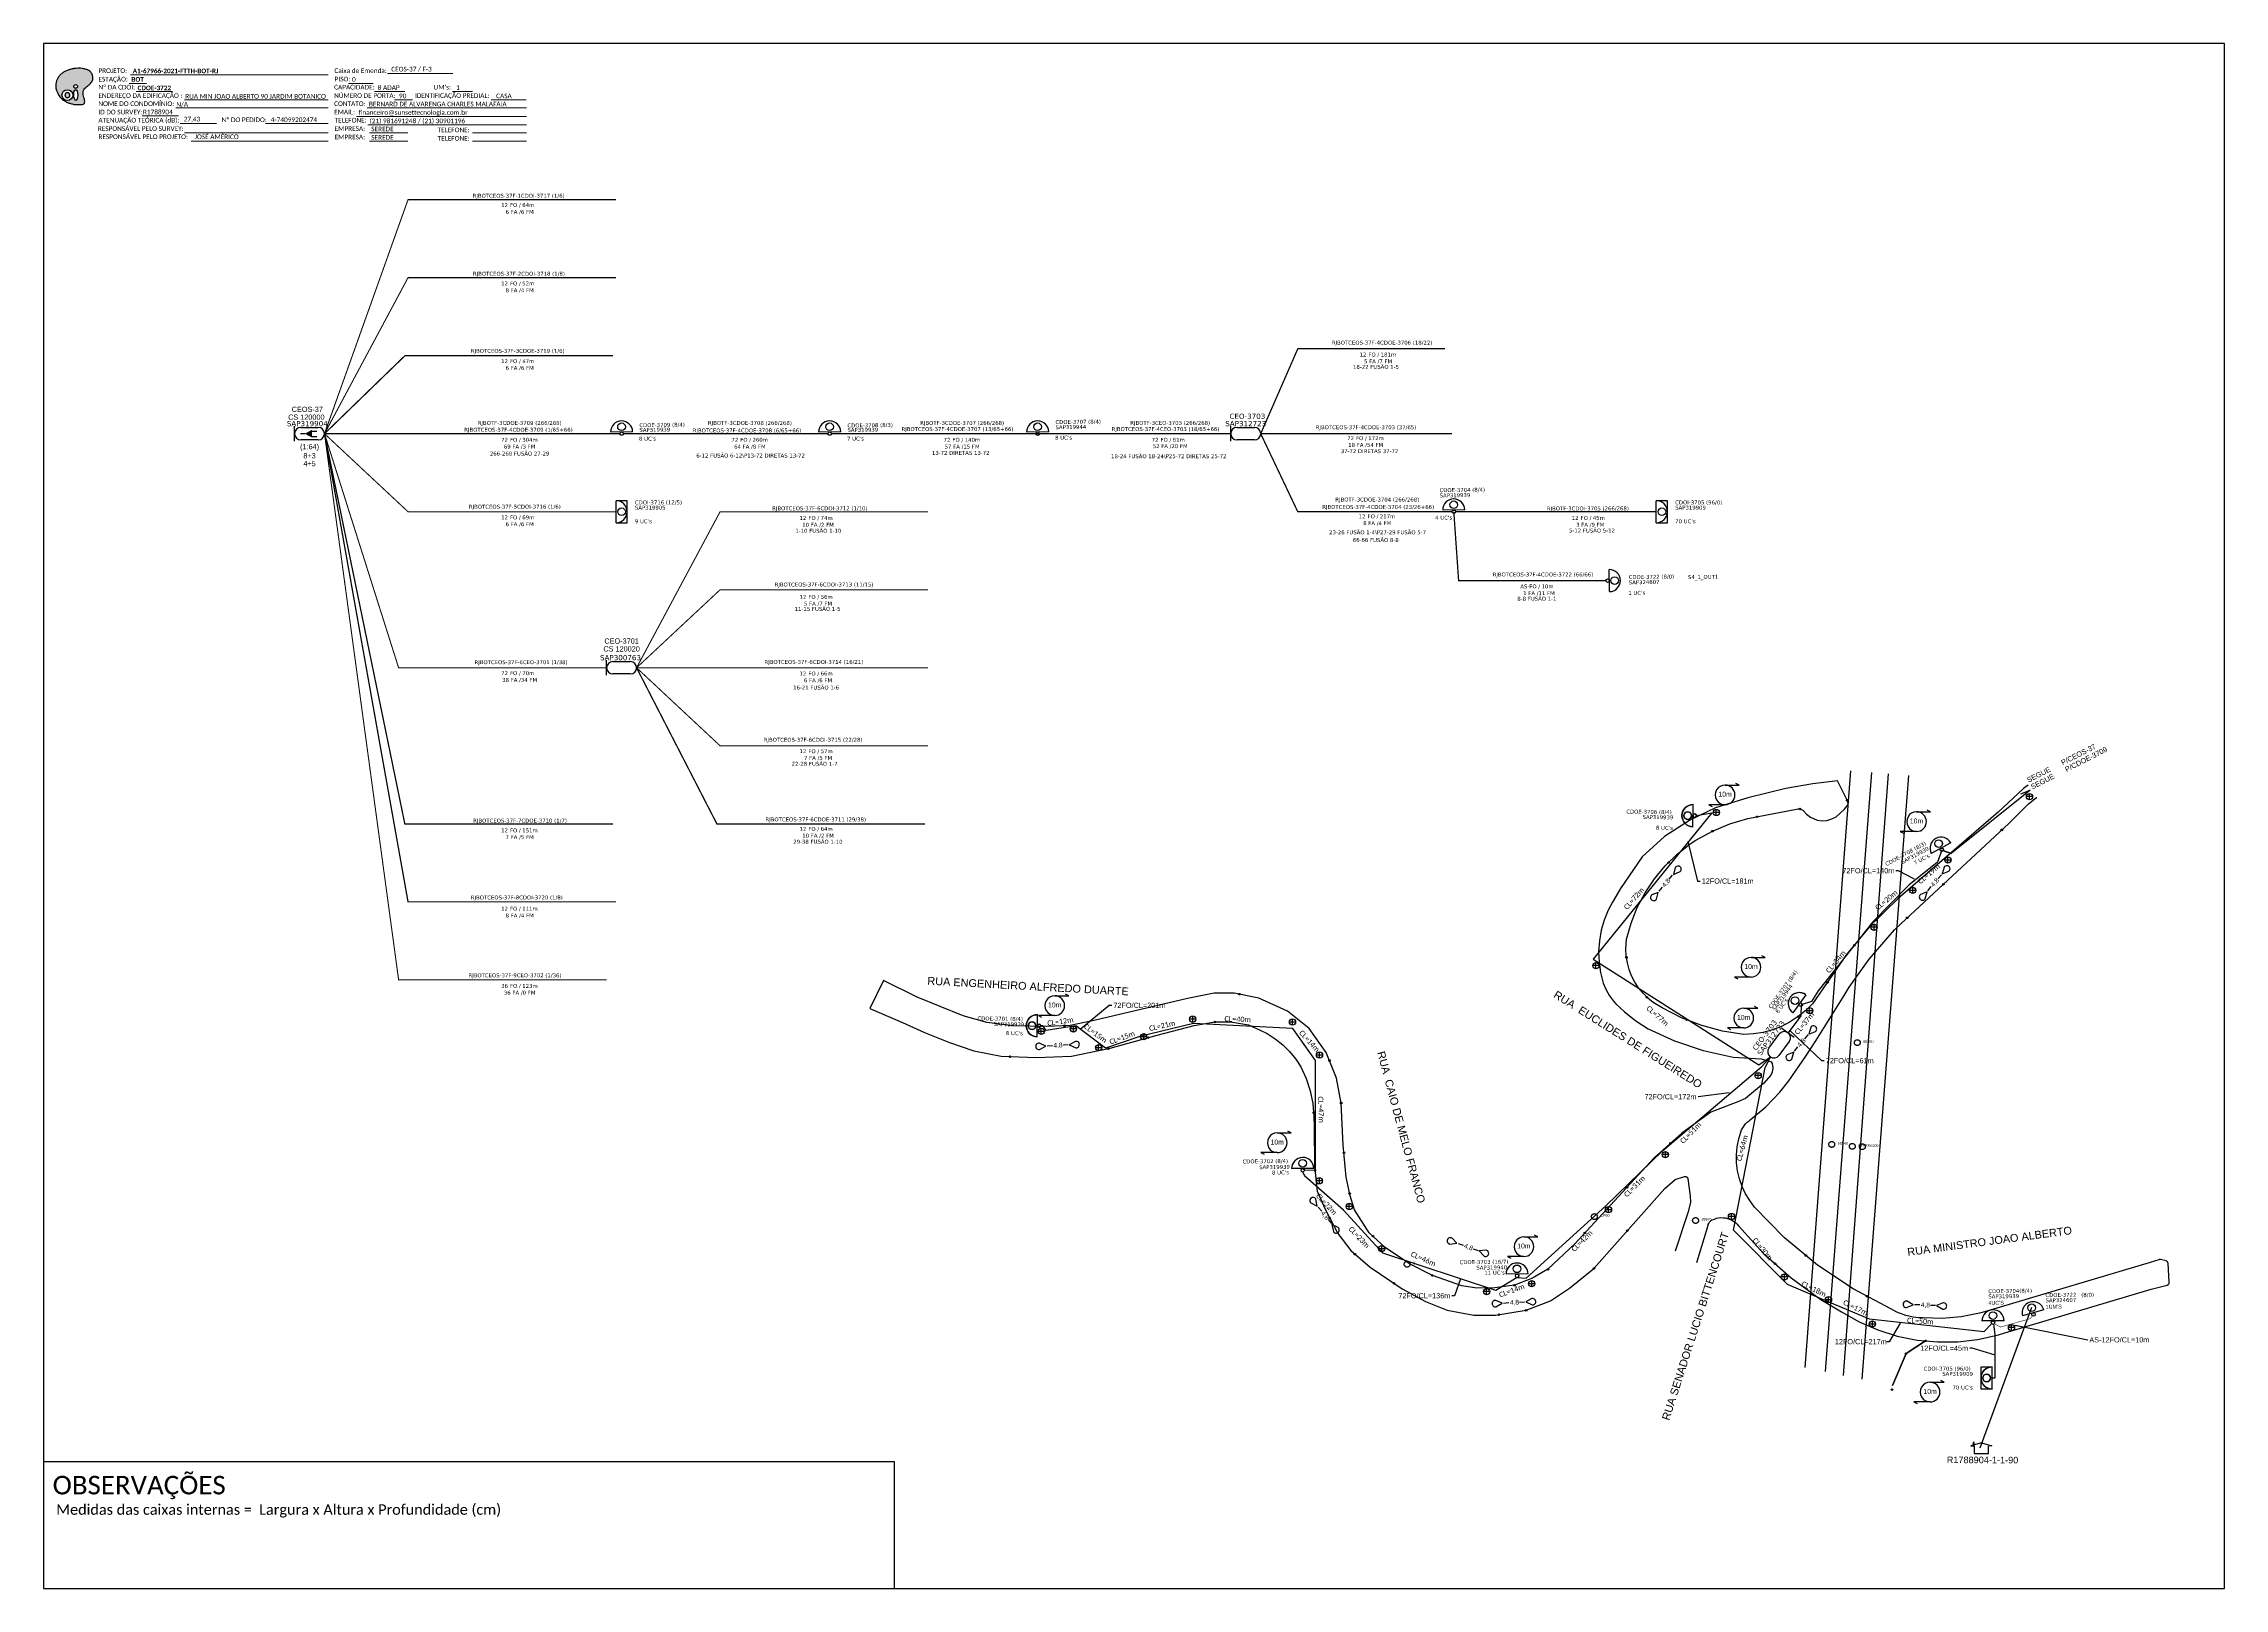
# Model space of a CAD drawing. Extents: x -89 to 749, y 705 to 1299.
import ezdxf
from ezdxf.enums import TextEntityAlignment as Align

# ---------------------------------------------------------------- set-up
doc = ezdxf.new("R2010")
doc.units = 0
doc.linetypes.add('DIVIDE', pattern=[1.25, 0.5, -0.25, 0, -0.25, 0, -0.25])
doc.linetypes.add('PHANTOM2', pattern=[1.25, 0.625, -0.125, 0.125, -0.125, 0.125, -0.125])
for name, color, linetype in [('CAP a instalar', 1, 'Continuous'), ('CD a instalar', 1, 'Continuous'), ('CDO_INTERIOR', 1, 'Continuous'), ('CDO_POSTE', 1, 'Continuous'), ('CEO', 1, 'Continuous'), ('CEOS', 1, 'Continuous'), ('JFO', 6, 'Continuous'), ('label_cabos', 7, 'Continuous'), ('LEGENDAS_INFRAESTRUTURAS', 7, 'Continuous'), ('MUB_DIVISA', 7, 'Continuous'), ('MUB_OBRA_ARTE', 253, 'Continuous'), ('MUB_QUADRAS', 253, 'Continuous'), ('NOS_DE_INFRAESTRUTURA', 7, 'Continuous'), ('SEGMENTO_texto', 253, 'Continuous'), ('Surveys Casinhas', 7, 'Continuous'), ('surveys legendas', 7, 'Continuous')]:
    doc.layers.add(name, color=color, linetype=linetype)
doc.layers.add('Texto_Cabos', color=1, linetype='Continuous', lineweight=20)
doc.styles.add('ARIAL', font='arial.ttf')
doc.styles.add('Legend', font='calibri.ttf')
doc.styles.add('siredit', font='verdana.ttf')
doc.styles.get("Standard").update_dxf_attribs({"font": 'arial.ttf'})
doc.styles.add('Style-font000', font='font000.shx')
doc.styles.add('WMF-Calibri0', font='calibri.ttf')
doc.styles.add('WMF-Calibri1', font='calibrib.ttf')
doc.linetypes.add('FENCELINE1', pattern='A,0.25,-0.1,[133,ltypeshp.shx,S=0.1,R=0,X=-0.1,Y=0],-0.1,1', length=1.45)
doc.dimstyles.new('ISO-25', dxfattribs={"dimtxt": 2.5, "dimasz": 2.5, "dimexe": 1.25, "dimexo": 0.625, "dimtad": 1, "dimtxsty": 'Standard', "dimcen": 2.5, "dimadec": 0, "dimazin": 0, "dimtfac": 1, "dimtmove": 0, "dimatfit": 3, "dimfxl": 0, "dimarcsym": 0})

# ---------------------------------------------------------------- blocks, each defined once
blk = doc.blocks.new('OI')
h = blk.add_hatch(color=40)
edge = h.paths.add_edge_path()
edge.add_spline(control_points=[(4.35, -0.67), (3.92, -0.99), (3.26, -1.5), (2.81, -2.59), (2.9, -3.5), (3.06, -4.27), (3.31, -4.85), (3.37, -5.39), (3.4, -5.88), (3.2, -6.4), (2.54, -6.61), (1.65, -6.63), (0.55, -6.67), (-0.56, -6.42), (-1.61, -6.14), (-2.77, -5.61), (-3.92, -4.77), (-4.89, -3.7), (-5.34, -2.65), (-5.6, -1.94), (-5.85, -0.96), (-5.71, 0.47), (-5.1, 2.02), (-4.14, 3.02), (-3.3, 3.61), (-2.37, 4.16), (-1.36, 4.44), (-0.56, 4.7), (0.79, 4.85), (2.24, 4.97), (3.79, 4.57), (4.67, 4.21), (5.44, 3.65), (5.76, 2.99), (6.03, 2.21), (6.01, 1.46), (5.72, 0.64), (5.31, 0.08), (4.88, -0.38), (4.51, -0.55), (4.35, -0.67)], knot_values=[0, 0, 0, 0, 1.60434, 2.417191, 3.427595, 4.282808, 4.776746, 5.304182, 5.888771, 6.258406, 6.858137, 7.79129, 8.986195, 10.124242, 11.187857, 12.242908, 13.953784, 15.414161, 16.515391, 17.349188, 17.675853, 19.552021, 21.515531, 22.568638, 23.63245, 24.621084, 25.782718, 26.745347, 27.142653, 29.870543, 31.004649, 31.921532, 32.709589, 33.801391, 34.042471, 35.192333, 35.971461, 36.628871, 37.254359, 37.836911, 37.836911, 37.836911, 37.836911], degree=3, periodic=0)
h.paths.add_polyline_path([(1.13, -0.87, -1), (-0.04, -0.87, -1)], flags=16)
edge = h.paths.add_edge_path(flags=16)
edge.add_ellipse((0.56, -3.59), major_axis=(-0.02, 1.71), ratio=0.361305, start_angle=0, end_angle=360)
h.paths.add_polyline_path([(-0.36, -3.62, -1), (-3.8, -3.62, -1)], flags=16)
edge = h.paths.add_edge_path(flags=0)
edge.add_ellipse((-2.08, -3.62), major_axis=(0, 0.885), ratio=0.758294, start_angle=0, end_angle=360)
at = {"color": 40}
for centre, radius in [((-2.08, -3.62), 1.72), ((0.54, -0.87), 0.587)]:
    blk.add_circle(centre, radius, dxfattribs=at)
blk.add_ellipse((-2.08, -3.62), major_axis=(0, 0.885), ratio=0.758294, start_param=-3.141592653589792, end_param=3.141592653589792, dxfattribs=at)
blk.add_ellipse((0.56, -3.59), major_axis=(-0.02, 1.71), ratio=0.361305, dxfattribs=at)
at = {"color": 40, "start_tangent": (-0.800898, -0.598801), "end_tangent": (-0.800898, -0.598801)}
blk.add_spline([(4.35, -0.67), (3.2, -1.78), (2.9, -2.54), (2.92, -3.55), (3.12, -4.38), (3.28, -4.85), (3.37, -5.37), (3.35, -5.95), (3.2, -6.29), (2.66, -6.55), (1.73, -6.63), (0.54, -6.62), (-0.58, -6.41), (-1.6, -6.11), (-2.56, -5.67), (-3.95, -4.67), (-4.89, -3.56), (-5.37, -2.56), (-5.64, -1.78), (-5.72, -1.46), (-5.63, 0.42), (-4.84, 2.22), (-4.13, 2.99), (-3.27, 3.62), (-2.4, 4.09), (-1.3, 4.47), (-0.37, 4.72), (0.02, 4.77), (2.75, 4.8), (3.85, 4.53), (4.69, 4.16), (5.31, 3.68), (5.85, 2.73), (5.93, 2.5), (5.94, 1.35), (5.67, 0.62), (5.29, 0.08), (4.84, -0.36), (4.35, -0.67)], degree=3, dxfattribs=at)
blk = doc.blocks.new('CARIMBO')
at = {"color": 7, "lineweight": 0}
for points in [[(134.48, -16.3), (159.61, -16.3)], [(35.15, -20.06), (41.7, -20.06)], [(35.66, -16.79), (111.64, -16.79)], [(37.81, -23.14), (51.75, -23.14)], [(119.43, -20.02), (128.92, -20.02)], [(129.48, -23.14), (141.1, -23.14)], [(159.42, -23.14), (167.09, -23.14)], [(40.13, -32.55), (54.07, -32.55)], [(52.97, -29.48), (111.64, -29.48)], [(56.38, -26.37), (111.64, -26.37)], [(122.56, -32.72), (187.83, -32.72)], [(126.6, -29.48), (187.83, -29.48)], [(137.07, -26.37), (144.01, -26.37)], [(174.24, -26.37), (187.8, -26.37)], [(54.67, -35.52), (68.61, -35.52)], [(56.38, -39.07), (111.64, -39.07)], [(126.84, -35.96), (187.83, -35.96)], [(127.45, -39.07), (142.25, -39.07)], [(167.06, -39.07), (187.83, -39.07)], [(58.87, -42.31), (111.64, -42.31)], [(127.45, -42.31), (142.25, -42.31)], [(167.06, -42.31), (187.83, -42.31)]]:
    blk.add_lwpolyline(points, dxfattribs=at)
at = {"color": 7, "xscale": 1.213923925163967, "yscale": 1.213923925163967, "zscale": 1.213923925163967, "rotation": 0.1532896023949059}
blk.add_blockref('OI', (13.86, -20.16), dxfattribs=at)
at = {"color": 7, "lineweight": 0, "style": 'WMF-Calibri0'}
for s, height, p in [('PROJETO:', 1.793, (23.26, -16.04)), ('Caixa de Emenda:', 1.7927, (114.02, -16.04)), ('ESTAÇÃO:', 1.793, (23.26, -19.32)), ('ENDEREÇO DA EDIFICAÇÃO :', 1.7927, (23.26, -25.63)), ('Nº DA CDOI:', 1.7927, (23.26, -22.39)), ('CAPACIDADE:', 1.7927, (113.91, -22.39)), ('NÚMERO DE PORTA:', 1.7927, (113.91, -25.63)), ('PISO:', 1.793, (114.09, -19.28)), ('IDENTIFICAÇÃO PREDIAL:', 1.7927, (144.99, -25.63)), ("UM's:", 1.793, (152.15, -22.39)), ('ATENUAÇÃO TEÓRICA (dB):', 1.7927, (23.26, -35.09)), ('NOME DO CONDOMÍNIO:', 1.7927, (23.26, -28.74)), ('ID DO SURVEY:', 1.7927, (23.26, -31.97)), ('CONTATO:', 1.793, (113.91, -28.74)), ('EMAIL:', 1.793, (113.91, -31.97)), ('TELEFONE:', 1.793, (114.09, -35.09)), ('RESPONSÁVEL PELO SURVEY:', 1.7927, (23.02, -38.32)), ('RESPONSÁVEL PELO PROJETO:', 1.7927, (23.26, -41.44)), ('EMPRESA:', 1.793, (114.09, -38.32)), ('EMPRESA:', 1.793, (114.09, -41.56)), ('TELEFONE:', 1.793, (153.7, -38.83)), ('TELEFONE:', 1.793, (153.7, -42.06))]:
    blk.add_text(s, height=height, dxfattribs=at).set_placement(p)
at = {"color": 7, "lineweight": 0, "flags": 8}
for tag, p, style in [('PROJ', (36.46, -16.13), 'WMF-Calibri1'), ('CEOS-XX', (135.87, -15.46), 'WMF-Calibri0'), ('EST', (35.94, -19.41), 'WMF-Calibri1'), ('LOGRADOURO', (56.65, -25.91), 'WMF-Calibri0'), ('PISO_PTR', (120.78, -19.42), 'WMF-Calibri0'), ('CAPAC.', (130.66, -22.52), 'WMF-Calibri0'), ('N°', (138.85, -25.77), 'WMF-Calibri0'), ("UC'S", (160.78, -22.54), 'WMF-Calibri0'), ('N°PREDIO', (174.94, -25.77), 'WMF-Calibri0'), ('_ID_', (40.39, -31.94), 'WMF-Calibri0'), ('NOME_DO_COND.', (53.23, -29.02), 'WMF-Calibri0'), ('O_POTEN', (56.06, -34.68), 'WMF-Calibri0'), ('EMAIL', (123.26, -32.12), 'WMF-Calibri0'), ('NOME_DO_CONTATO', (127.3, -28.89), 'WMF-Calibri0'), ('RES_SURVEY', (57.78, -38.23), 'WMF-Calibri0'), ('RES_PROJ', (60.27, -41.47), 'WMF-Calibri0'), ('TELEFONE', (127.55, -35.36), 'WMF-Calibri0'), ('EMP_RESP_SURVEY', (128.16, -38.47), 'WMF-Calibri0'), ('EMP_RESP_PROJ', (128.16, -41.71), 'WMF-Calibri0'), ('CONT_RESP_SURVEY', (167.76, -38.47), 'WMF-Calibri0'), ('CONT_RESP_PROJ', (167.76, -41.71), 'WMF-Calibri0')]:
    blk.add_attdef(tag, p, '', height=1.79, dxfattribs=dict(at, style=style))
at = {"color": 7, "lineweight": 0, "style": 'WMF-Calibri1', "flags": 8}
blk.add_attdef("N° CDO'S", text='', height=1.79, dxfattribs=at).set_placement((44.78, -22.68), align=Align.CENTER)
blk = doc.blocks.new('DV')
at = {"linetype": 'Continuous'}
blk.add_circle((0, 0), 0.00000275, dxfattribs=at)
blk = doc.blocks.new('MHMZ')
at = {"linetype": 'PHANTOM2'}
blk.add_circle((0, 0), 0.0000101, dxfattribs=at)
blk = doc.blocks.new('CDO_POSTE_12')
at = {"layer": 'CDO_POSTE'}
blk.add_lwpolyline([(0.217, -0.018), (-0.118, -0.023)], dxfattribs=at)
for centre, radius in [((0.048, 0.059), 0.0577), ((0.05, -0.047), 0.0262)]:
    blk.add_circle(centre, radius, dxfattribs=at)
blk.add_arc((0.049, -0.02), 0.167, 0.7366, 180.7366, dxfattribs=at)
at = {"layer": 'CDO_POSTE', "style": 'siredit', "flags": 1}
for tag, height, p in [('ID', 0.0591, (-0.021, 0.428)), ('COORX', 0.0394, (0.074, -0.082)), ('COORY', 0.0394, (0.074, -0.082)), ('NºRAISER', 0.0394, (0.32, -0.105)), ('NºPP', 0.0394, (0.321, -0.183))]:
    blk.add_attdef(tag, text='', height=height, rotation=0.7366, dxfattribs=at).set_placement(p, align=Align.MIDDLE_LEFT)
at = {"layer": 'CDO_POSTE'}
for tag, height, style, p in [('Nº_UCs', 0.0591, 'siredit', (-0.02, 0.349)), ('FIBRAS_FUSIONADAS', 0.0591, 'Style-font000', (-0.019, 0.251)), ('FIBRAS_RESERVA', 0.0591, 'Style-font000', (-0.018, 0.153)), ('TIPO_CDO', 0.0591, 'siredit', (0.319, -0.026)), ('CDO', 0.0591, 'siredit', (0.318, 0.053)), ('SPLITER_32_1', 0.0512, 'siredit', (0.239, -0.385)), ('SPLITER_32_2', 0.0512, 'siredit', (0.24, -0.464)), ('SPLITER_32_3', 0.0512, 'siredit', (0.241, -0.543)), ('SPLITER_32_4', 0.0512, 'siredit', (0.242, -0.621)), ('SPLITER_4/8_1', 0.0512, 'siredit', (0.243, -0.7)), ('SPLITER_4/8_2', 0.0512, 'siredit', (0.244, -0.779)), ('SPLITER_4/8_3', 0.0512, 'siredit', (0.245, -0.858)), ('SPLITER_4/8_4', 0.0512, 'siredit', (0.246, -0.936))]:
    blk.add_attdef(tag, text='', height=height, rotation=0.7366, dxfattribs=dict(at, style=style)).set_placement(p, align=Align.MIDDLE_LEFT)
blk = doc.blocks.new('CDO_POSTE')
at = {"layer": 'CDO_POSTE'}
blk.add_lwpolyline([(0.029, -0.167), (0.024, 0.168)], dxfattribs=at)
for centre, radius in [((0, 0), 0.0262), ((0.106, 0.001), 0.0577)]:
    blk.add_circle(centre, radius, dxfattribs=at)
blk.add_arc((0.027, 0), 0.167, 270.7366, 90.7366, dxfattribs=at)
at = {"layer": 'CDO_POSTE', "style": 'siredit', "flags": 1}
for tag, height, p in [('ID', 0.0591, (-0.021, 0.428)), ('COORX', 0.0394, (0.074, -0.082)), ('COORY', 0.0394, (0.074, -0.082)), ('NºRAISER', 0.0394, (0.32, -0.105)), ('NºPP', 0.0394, (0.321, -0.183))]:
    blk.add_attdef(tag, text='', height=height, rotation=0.7366, dxfattribs=at).set_placement(p, align=Align.MIDDLE_LEFT)
at = {"layer": 'CDO_POSTE'}
for tag, height, style, p in [('Nº_UCs', 0.0591, 'siredit', (-0.02, 0.349)), ('FIBRAS_FUSIONADAS', 0.0591, 'Style-font000', (-0.019, 0.251)), ('FIBRAS_RESERVA', 0.0591, 'Style-font000', (-0.018, 0.153)), ('TIPO_CDO', 0.0591, 'siredit', (0.319, -0.026)), ('CDO', 0.0591, 'siredit', (0.318, 0.053)), ('SPLITER_32_1', 0.0512, 'siredit', (0.239, -0.385)), ('SPLITER_32_2', 0.0512, 'siredit', (0.24, -0.464)), ('SPLITER_32_3', 0.0512, 'siredit', (0.241, -0.543)), ('SPLITER_32_4', 0.0512, 'siredit', (0.242, -0.621)), ('SPLITER_4/8_1', 0.0512, 'siredit', (0.243, -0.7)), ('SPLITER_4/8_2', 0.0512, 'siredit', (0.244, -0.779)), ('SPLITER_4/8_3', 0.0512, 'siredit', (0.245, -0.858)), ('SPLITER_4/8_4', 0.0512, 'siredit', (0.246, -0.936))]:
    blk.add_attdef(tag, text='', height=height, rotation=0.7366, dxfattribs=dict(at, style=style)).set_placement(p, align=Align.MIDDLE_LEFT)
blk = doc.blocks.new('CDO_INTERIOR')
at = {"layer": 'CDO_INTERIOR'}
for p, q in [((0.167, 0.167), (0, 0.167)), ((0.167, -0.167), (0.167, 0.167)), ((0, -0.167), (0.167, -0.167))]:
    blk.add_line(p, q, dxfattribs=at)
blk.add_lwpolyline([(0, -0.167), (0, 0.167)], dxfattribs=at)
blk.add_circle((0.084, 0), 0.0577, dxfattribs=at)
blk.add_arc((0, 0), 0.167, 269.9724, 89.9724, dxfattribs=at)
at = {"layer": 'CDO_INTERIOR', "flags": 1}
for tag, height, style, p in [('FIBRAS_FUSIONADAS', 0.0591, 'Style-font000', (0, 0.373)), ('ID', 0.0591, 'siredit', (0, 0.551)), ('COORX', 0.0394, 'siredit', (0, 0)), ('COORY', 0.0394, 'siredit', (0, 0)), ('FIBRAS_RESERVA', 0.0591, 'Style-font000', (0, 0.275)), ('NºRAISER', 0.0394, 'siredit', (0.285, -0.016)), ('NºPP', 0.0394, 'siredit', (0.285, -0.095))]:
    blk.add_attdef(tag, text='', height=height, rotation=359.9724, dxfattribs=dict(at, style=style)).set_placement(p, align=Align.MIDDLE_LEFT)
at = {"layer": 'CDO_INTERIOR', "style": 'siredit'}
for tag, height, p in [('Nº_UCs', 0.0591, (0, 0.472)), ('TIPO_CDO', 0.0591, (0.285, 0.062)), ('CDO', 0.0591, (0.286, 0.141)), ('SPLITER_32_1', 0.0512, (1.081, 0.141)), ('SPLITER_32_2', 0.0512, (1.081, 0.062)), ('SPLITER_32_3', 0.0512, (1.081, -0.017)), ('SPLITER_32_4', 0.0394, (0.285, -0.174)), ('SPLITER_4/8_1', 0.0512, (1.081, -0.096)), ('SPLITER_4/8_2', 0.0512, (1.081, -0.174)), ('SPLITER_4/8_3', 0.0512, (1.081, -0.253)), ('SPLITER_4/8_4', 0.0512, (1.081, -0.332))]:
    blk.add_attdef(tag, text='', height=height, rotation=359.9724, dxfattribs=at).set_placement(p, align=Align.MIDDLE_LEFT)

msp = doc.modelspace()

# ---------------------------------------------------------------- linework, layer by layer
for p, q in [((538.12, 982.16), (537.42, 979.58)), ((641.46, 982.31), (640.76, 979.73)), ((531.86, 973.09), (533.13, 974.72)), ((535.81, 977.79), (537.09, 979.3)), ((537.42, 979.58), (540, 980.62)), ((634.92, 972.82), (632.43, 971.83)), ((634.19, 970.14), (634.92, 972.82)), ((635.2, 973.24), (636.47, 974.87)), ((639.15, 977.94), (640.43, 979.45)), ((640.76, 979.73), (643.34, 980.77)), ((531.58, 972.67), (529.09, 971.68)), ((530.85, 969.99), (531.58, 972.67)), ((296.04, 913.54), (293.61, 914.66)), ((302.68, 914), (304.65, 914.12)), ((307.43, 915.34), (305.08, 914.07)), ((305.08, 914.07), (307.61, 912.91)), ((587.88, 916.33), (589.15, 917.84)), ((590.18, 920.69), (589.48, 918.12)), ((589.48, 918.12), (592.06, 919.15)), ((293.6, 912.22), (296.04, 913.54)), ((296.54, 913.62), (298.6, 913.83)), ((583.64, 911.2), (581.16, 910.21)), ((582.91, 908.52), (583.64, 911.2)), ((583.93, 911.62), (585.19, 913.25)), ((397.93, 853.26), (400.42, 852.04)), ((400.42, 852.04), (399.92, 854.66)), ((400.78, 851.67), (402.14, 850.12)), ((404.64, 846.9), (405.88, 845.36)), ((406.1, 844.98), (406.62, 842.25)), ((408.49, 843.8), (406.1, 844.98)), ((454.11, 837.73), (452.29, 839.69)), ((451.35, 837.44), (454.11, 837.73)), ((454.61, 837.61), (456.59, 837.03)), ((460.43, 835.64), (462.29, 835)), ((465.33, 835.07), (462.68, 834.79)), ((462.68, 834.79), (464.58, 832.76)), ((469.11, 813.35), (471.55, 814.66)), ((471.55, 814.66), (469.12, 815.78)), ((472.06, 814.74), (474.11, 814.95)), ((478.19, 815.12), (480.16, 815.24)), ((482.94, 816.46), (480.59, 815.19)), ((480.59, 815.19), (483.12, 814.03)), ((626.99, 813.02), (629.55, 814.11)), ((629.55, 814.11), (627.24, 815.45)), ((630.06, 814.14), (632.13, 814.16)), ((636.2, 813.94), (638.17, 813.88)), ((641.06, 814.83), (638.6, 813.79)), ((638.6, 813.79), (641.01, 812.4))]:
    msp.add_line(p, q)
for points in [[(-89.32, 705.02), (749.25, 705.02), (749.25, 1299.02), (-89.32, 1299.02), (-89.32, 705.02)], [(653.09, 761.16), (652.66, 761.16)]]:
    msp.add_lwpolyline(points)
at = {"color": 7, "lineweight": 0}
msp.add_lwpolyline([(-4.01, 1268.26), (20.14, 1268.26)], dxfattribs=at)
at = {"color": 1}
for points in [[(675.5, 1009.49), (673.11, 1009.49)], [(674.3, 1008.3), (674.3, 1010.69)], [(555.07, 1003.36), (552.67, 1003.36)], [(553.87, 1002.16), (553.87, 1004.55)], [(644.14, 985.06), (641.74, 985.06)], [(642.94, 983.86), (642.94, 986.26)], [(630.6, 973.44), (628.21, 973.44)], [(629.41, 972.25), (629.41, 974.64)], [(615.73, 959.22), (613.34, 959.22)], [(614.53, 958.02), (614.53, 960.41)], [(508.78, 944.48), (506.39, 944.48)], [(507.59, 943.28), (507.59, 945.68)], [(353.74, 923.89), (351.34, 923.89)], [(352.54, 922.69), (352.54, 925.09)], [(392.12, 922.77), (389.73, 922.77)], [(390.92, 921.57), (390.92, 923.97)], [(590.95, 927.14), (588.55, 927.14)], [(589.75, 925.94), (589.75, 928.34)], [(295.52, 919.19), (293.13, 919.19)], [(294.33, 917.99), (294.33, 920.39)], [(307.86, 920.15), (305.46, 920.15)], [(306.66, 918.96), (306.66, 921.35)], [(316.34, 911.72), (316.34, 914.12)], [(334.92, 917.15), (332.53, 917.15)], [(333.72, 915.95), (333.72, 918.35)], [(317.54, 912.92), (315.14, 912.92)], [(402.48, 910.1), (400.08, 910.1)], [(401.28, 908.9), (401.28, 911.3)], [(571.19, 902.22), (568.8, 902.22)], [(569.99, 901.02), (569.99, 903.42)], [(534.32, 870.61), (534.32, 873.01)], [(535.52, 871.81), (533.13, 871.81)], [(402.44, 861.75), (400.04, 861.75)], [(401.24, 860.55), (401.24, 862.95)], [(413.93, 851.87), (411.53, 851.87)], [(412.73, 850.67), (412.73, 853.07)], [(513.62, 850.62), (511.23, 850.62)], [(512.42, 849.43), (512.42, 851.82)], [(560.92, 848.03), (558.52, 848.03)], [(559.72, 846.83), (559.72, 849.23)], [(426.4, 835.63), (424, 835.63)], [(425.2, 834.43), (425.2, 836.83)], [(484.1, 822.18), (481.7, 822.18)], [(482.9, 820.98), (482.9, 823.38)], [(581.24, 824.76), (578.85, 824.76)], [(580.04, 823.56), (580.04, 825.96)], [(466.76, 819.16), (464.37, 819.16)], [(465.56, 817.96), (465.56, 820.35)], [(598.21, 816), (595.81, 816)], [(597.01, 814.8), (597.01, 817.2)], [(615.09, 806.65), (612.7, 806.65)], [(613.9, 805.46), (613.9, 807.85)], [(668.58, 805.28), (666.18, 805.28)], [(667.38, 804.09), (667.38, 806.48)]]:
    msp.add_lwpolyline(points, dxfattribs=at)
at = {"color": 4}
msp.add_lwpolyline([(675.14, 813.05), (655.24, 758.96)], dxfattribs=at)
at = {"color": 1, "const_width": 0.2}
for points in [[(660.81, 806.84), (663.08, 805.49), (674.59, 808.73)], [(674.59, 808.73), (675.86, 810.35)]]:
    msp.add_lwpolyline(points, dxfattribs=at)
at = {"color": 7}
for points in [[(-89.24, 753.78), (237.71, 753.78)], [(237.71, 753.78), (237.71, 705.02)]]:
    msp.add_lwpolyline(points, dxfattribs=at)
at = {"color": 1}
for centre in [(674.3, 1009.49), (553.87, 1003.36), (642.94, 985.06), (629.41, 973.44), (614.53, 959.22), (507.59, 944.48), (352.54, 923.89), (390.92, 922.77), (589.75, 927.14), (294.33, 919.19), (306.66, 920.15), (316.34, 912.92), (333.72, 917.15), (401.28, 910.1), (569.99, 902.22), (534.32, 871.81), (401.24, 861.75), (412.73, 851.87), (512.42, 850.62), (559.72, 848.03), (425.2, 835.63), (482.9, 822.18), (580.04, 824.76), (465.56, 819.16), (597.01, 816), (613.9, 806.65), (667.38, 805.28)]:
    msp.add_circle(centre, 1.2, dxfattribs=at)
for centre, start, end in [((539.19, 981.54), 311.45327, 149.91504), ((642.53, 981.69), 311.45327, 149.91504), ((529.83, 970.69), 126.86766, 325.32943), ((633.17, 970.84), 126.86766, 325.32943), ((293.41, 913.44), 80.40742, 278.86919), ((307.72, 914.14), 264.99304, 103.45481), ((591.25, 920.07), 311.46223, 149.924), ((581.9, 909.22), 126.87662, 325.33839), ((398.81, 854.12), 25.87083, 224.3326), ((407.68, 842.87), 210.45645, 48.91822), ((451.64, 838.64), 58.11433, 256.5761), ((465.14, 833.85), 242.69995, 81.16172), ((468.92, 814.56), 80.40742, 278.86919), ((483.23, 815.26), 264.99304, 103.45481), ((626.92, 814.25), 75.04858, 273.51035), ((641.23, 813.61), 259.6342, 98.09597)]:
    msp.add_arc(centre, 1.23, start, end)
at = {"layer": 'CAP a instalar', "color": 5, "linetype": 'FENCELINE1', "ltscale": 0.05}
for p, q in [((674.61, 1012), (644.16, 987.54)), ((670.99, 1010.54), (674.61, 1012)), ((638.88, 984.26), (627.94, 975.41)), ((640.54, 988.91), (638.88, 984.26)), ((640.54, 988.91), (644.16, 987.54)), ((627.94, 975.41), (614.12, 961.27)), ((614.12, 961.27), (593.07, 934.85)), ((593.07, 934.85), (590.49, 930.63)), ((586.34, 925.12), (581.54, 918.63)), ((586.5, 929.36), (586.34, 925.12)), ((590.49, 930.63), (586.5, 929.36)), ((572.65, 905.26), (574.68, 909.4)), ((574.68, 909.4), (572.65, 905.26)), ((560.47, 842.82), (572.65, 905.26)), ((581.27, 821.83), (560.47, 842.82)), ((597.56, 814.89), (581.27, 821.83)), ((612.77, 808.57), (597.56, 814.89)), ((656.78, 803.62), (612.77, 808.57)), ((659.75, 806.8), (656.78, 803.62))]:
    msp.add_line(p, q, dxfattribs=at)
at = {"layer": 'CAP a instalar', "color": 7, "linetype": 'FENCELINE1', "ltscale": 0.05}
for p, q in [((552.11, 1003.3), (506.58, 947.03)), ((546.23, 1002.16), (552.11, 1003.3)), ((506.58, 947.03), (570.22, 906.34)), ((294.85, 921.33), (294.1, 921.36)), ((296.25, 919.59), (294.85, 921.33)), ((307.55, 921.34), (296.25, 919.59)), ((319, 912.75), (307.55, 921.34)), ((332.19, 917.24), (319, 912.75)), ((352.89, 922.24), (332.19, 917.24)), ((391.08, 920.35), (352.89, 922.24)), ((399.78, 908.05), (391.08, 920.35)), ((399.82, 865.94), (399.78, 908.05)), ((533.15, 873.26), (571.43, 905.69)), ((570.22, 906.34), (574.68, 909.4)), ((571.43, 905.69), (574.68, 909.4)), ((511.36, 852.07), (533.15, 873.26)), ((394.85, 865.13), (395.66, 863.55)), ((395.51, 865.79), (399.82, 865.94)), ((410.5, 850.49), (395.66, 863.55)), ((425.59, 833.88), (410.5, 850.49)), ((480.82, 824.26), (511.36, 852.07)), ((469.1, 819.54), (425.59, 833.88)), ((477.28, 824.55), (469.1, 819.54)), ((477.28, 824.55), (480.82, 824.26)), ((661.07, 802.66), (660.53, 806.61)), ((661.07, 785.98), (661.07, 802.66)), ((659.94, 785.93), (661.07, 785.98))]:
    msp.add_line(p, q, dxfattribs=at)
at = {"layer": 'CAP a instalar', "color": 1, "linetype": 'FENCELINE1', "ltscale": 0.05}
for p, q in [((644.16, 987.54), (640.54, 988.91)), ((395.66, 863.55), (394.85, 865.13))]:
    msp.add_line(p, q, dxfattribs=at)
at = {"layer": 'CAP a instalar', "color": 7, "linetype": 'FENCELINE1', "ltscale": 0.001, "const_width": 0.5}
for points in [[(129.58, 1178.98), (49.58, 1178.98), (18.69, 1149.02)], [(449.58, 1181.68), (392.94, 1181.68), (378.69, 1149.02)], [(129.58, 998.98), (49.58, 998.98), (18.69, 1149.02)], [(130.81, 969.02), (50.81, 969.02), (18.69, 1149.02)], [(378.69, 1149.02), (452.27, 1149.02)], [(453.6, 1119.02), (530.81, 1119.02)], [(249.58, 998.98), (169.58, 998.98), (138.69, 1059.02)]]:
    msp.add_lwpolyline(points, dxfattribs=at)
at = {"layer": 'CAP a instalar', "color": 5, "linetype": 'FENCELINE1', "ltscale": 0.001, "const_width": 0.5}
for points in [[(18.69, 1149.02), (132.27, 1149.02)], [(133.6, 1149.02), (212.27, 1149.02)], [(213.6, 1149.02), (292.94, 1149.02)], [(292.94, 1149.02), (367.19, 1149.02)], [(378.69, 1149.02), (392.94, 1119.02), (452.27, 1119.02)]]:
    msp.add_lwpolyline(points, dxfattribs=at)
at = {"layer": 'CAP a instalar', "color": 1, "linetype": 'FENCELINE1', "ltscale": 0.001, "const_width": 0.5}
msp.add_lwpolyline([(511.43, 1092.53), (454.79, 1092.53), (452.94, 1119.02)], dxfattribs=at)
at = {"layer": 'CD a instalar', "color": 7, "linetype": 'Continuous', "ltscale": 0.001, "const_width": 0.4}
for points in [[(130.81, 1239.02), (50.81, 1239.02), (18.69, 1149.02)], [(130.81, 1209.02), (50.81, 1209.02), (18.69, 1149.02)], [(130.81, 1119.02), (50.81, 1119.02), (18.69, 1149.02)], [(127.19, 1059.02), (47.19, 1059.02), (18.69, 1149.02)], [(127.19, 939.02), (47.19, 939.02), (18.69, 1149.02)], [(250.81, 1119.02), (170.81, 1119.02), (138.69, 1059.02)], [(250.81, 1089.02), (170.81, 1089.02), (138.69, 1059.02)], [(250.81, 1059.02), (138.69, 1059.02)], [(250.81, 1029.02), (170.81, 1029.02), (138.69, 1059.02)]]:
    msp.add_lwpolyline(points, dxfattribs=at)
at = {"layer": 'CDO_INTERIOR', "color": 7}
for p, q in [((135.06, 1123.27), (130.81, 1123.27)), ((135.06, 1114.77), (135.06, 1123.27)), ((535.06, 1123.27), (530.81, 1123.27)), ((535.06, 1114.77), (535.06, 1123.27)), ((130.81, 1114.77), (135.06, 1114.77)), ((530.81, 1114.77), (535.06, 1114.77)), ((655.7, 781.68), (655.69, 790.18)), ((655.69, 790.18), (659.94, 790.18)), ((659.95, 781.68), (655.7, 781.68))]:
    msp.add_line(p, q, dxfattribs=at)
for points in [[(130.81, 1114.77), (130.81, 1123.27)], [(530.81, 1114.77), (530.81, 1123.27)], [(659.95, 781.68), (659.94, 790.18)]]:
    msp.add_lwpolyline(points, dxfattribs=at)
for centre in [(132.94, 1119.02), (532.94, 1119.02), (657.82, 785.93)]:
    msp.add_circle(centre, 1.47, dxfattribs=at)
for centre, start, end in [((130.81, 1119.02), 269.97241, 89.97241), ((530.81, 1119.02), 269.97241, 89.97241), ((659.94, 785.93), 90.02759, 270.02759)]:
    msp.add_arc(centre, 4.25, start, end, dxfattribs=at)
at = {"layer": 'CDO_POSTE', "color": 5}
msp.add_line((664.51, 807.95), (656.01, 807.84), dxfattribs=at)
at = {"layer": 'CDO_POSTE', "color": 7}
for points in [[(137.18, 1149.75), (128.68, 1149.64)], [(217.18, 1149.75), (208.68, 1149.64)], [(297.18, 1149.75), (288.68, 1149.64)], [(544.84, 997.91), (544.95, 1006.41)], [(644.03, 991.66), (636.55, 987.61)], [(588.26, 933.31), (583.31, 926.4)], [(292.71, 917.12), (292.82, 925.62)], [(399.09, 866.52), (390.59, 866.42)], [(481.52, 825.94), (473.02, 825.83)]]:
    msp.add_lwpolyline(points, dxfattribs=at)
at = {"layer": 'CDO_POSTE', "color": 5, "linetype": 'Continuous'}
msp.add_lwpolyline([(457.18, 1119.75), (448.68, 1119.64)], dxfattribs=at)
at = {"layer": 'CDO_POSTE'}
msp.add_lwpolyline([(512.83, 1088.29), (512.72, 1096.79)], dxfattribs=at)
at = {"layer": 'CDO_POSTE', "color": 5}
msp.add_lwpolyline([(664.51, 807.95), (656.01, 807.84)], dxfattribs=at)
at = {"layer": 'CDO_POSTE', "color": 1}
msp.add_lwpolyline([(679.78, 812.14), (671.59, 809.87)], dxfattribs=at)
at = {"layer": 'CDO_POSTE', "color": 7}
for centre, radius in [((132.9, 1151.71), 1.47), ((132.94, 1149.02), 0.665), ((212.9, 1151.71), 1.47), ((212.94, 1149.02), 0.665), ((292.9, 1151.71), 1.47), ((292.94, 1149.02), 0.665), ((542.87, 1002.19), 1.47), ((545.57, 1002.16), 0.665), ((639.33, 991.41), 1.47), ((640.61, 989.04), 0.665), ((584.14, 931.03), 1.47), ((290.74, 921.4), 1.47), ((586.33, 929.46), 0.665), ((293.44, 921.36), 0.665), ((394.81, 868.49), 1.47), ((394.85, 865.79), 0.665), ((477.24, 827.91), 1.47), ((477.28, 825.21), 0.665)]:
    msp.add_circle(centre, radius, dxfattribs=at)
at = {"layer": 'CDO_POSTE', "color": 5, "linetype": 'Continuous'}
for centre, radius in [((452.9, 1121.71), 1.47), ((452.94, 1119.02), 0.665)]:
    msp.add_circle(centre, radius, dxfattribs=at)
at = {"layer": 'CDO_POSTE'}
for centre, radius in [((512.1, 1092.53), 0.665), ((514.79, 1092.56), 1.47)]:
    msp.add_circle(centre, radius, dxfattribs=at)
at = {"layer": 'CDO_POSTE', "color": 1}
for centre, radius in [((675.15, 812.95), 1.47), ((675.86, 810.35), 0.665)]:
    msp.add_circle(centre, radius, dxfattribs=at)
at = {"layer": 'CDO_POSTE', "color": 5}
for centre, radius in [((660.23, 809.91), 1.47), ((660.27, 807.22), 0.665)]:
    msp.add_circle(centre, radius, dxfattribs=at)
at = {"layer": 'CDO_POSTE', "color": 7}
for centre, start, end in [((132.93, 1149.69), 0.73661, 180.73661), ((212.93, 1149.69), 0.73661, 180.73661), ((292.93, 1149.69), 0.73661, 180.73661), ((544.89, 1002.16), 89.26339, 269.26339), ((640.29, 989.64), 28.38534, 208.38534), ((585.78, 929.85), 54.37448, 234.37448), ((292.76, 921.37), 89.26339, 269.26339), ((394.84, 866.47), 0.73661, 180.73661), ((477.27, 825.89), 0.73661, 180.73661)]:
    msp.add_arc(centre, 4.25, start, end, dxfattribs=at)
at = {"layer": 'CDO_POSTE', "color": 5, "linetype": 'Continuous'}
msp.add_arc((452.93, 1119.69), 4.25, 0.73661, 180.73661, dxfattribs=at)
at = {"layer": 'CDO_POSTE'}
msp.add_arc((512.77, 1092.54), 4.25, 270.73661, 90.73661, dxfattribs=at)
at = {"layer": 'CDO_POSTE', "color": 1}
msp.add_arc((675.68, 811), 4.25, 15.43313, 195.43313, dxfattribs=at)
at = {"layer": 'CDO_POSTE', "color": 5}
msp.add_arc((660.26, 807.89), 4.25, 0.73661, 180.73661, dxfattribs=at)
at = {"layer": 'CEO', "color": 5}
for p, q in [((369.58, 1151.41), (376.29, 1151.41)), ((376.29, 1146.63), (369.58, 1146.63)), ((574.1, 912.8), (578.09, 918.19)), ((581.94, 915.34), (577.94, 909.95))]:
    msp.add_line(p, q, dxfattribs=at)
at = {"layer": 'CEO', "color": 7}
for p, q in [((129.58, 1061.41), (136.29, 1061.41)), ((136.29, 1056.63), (129.58, 1056.63))]:
    msp.add_line(p, q, dxfattribs=at)
at = {"layer": 'CEO', "color": 5}
for points in [[(367.19, 1146.13), (367.19, 1151.9)], [(579.12, 920.41), (583.76, 916.97)]]:
    msp.add_lwpolyline(points, dxfattribs=at)
at = {"layer": 'CEO', "color": 7}
msp.add_lwpolyline([(127.19, 1056.13), (127.19, 1061.9)], dxfattribs=at)
at = {"layer": 'CEO', "color": 5}
for centre, start, end in [((369.58, 1149.02), 90, 270), ((376.29, 1149.02), 270, 90), ((580.02, 916.77), 323.44926, 143.44926), ((576.02, 911.37), 143.44926, 323.44926)]:
    msp.add_arc(centre, 2.39, start, end, dxfattribs=at)
at = {"layer": 'CEO', "color": 7}
for centre, start, end in [((129.58, 1059.02), 90, 270), ((136.29, 1059.02), 270, 90)]:
    msp.add_arc(centre, 2.39, start, end, dxfattribs=at)
at = {"layer": 'CEOS', "color": 5}
for p, q in [((9.58, 1151.41), (16.29, 1151.41)), ((16.29, 1146.63), (9.58, 1146.63))]:
    msp.add_line(p, q, dxfattribs=at)
for points in [[(7.19, 1146.13), (7.19, 1151.9)], [(11.08, 1149.02), (9.47, 1149.02)], [(13.73, 1149.97), (15.77, 1149.97)], [(13.73, 1147.98), (15.77, 1147.98)]]:
    msp.add_lwpolyline(points, dxfattribs=at)
msp.add_lwpolyline([(11.08, 1149.02, 0, 2.95, 0), (13.85, 1149.02, 2.95, 2.95, 0)], format="xyseb", dxfattribs=at)
for centre, start, end in [((9.58, 1149.02), 90, 270), ((16.29, 1149.02), 270, 90)]:
    msp.add_arc(centre, 2.39, start, end, dxfattribs=at)
at = {"layer": 'JFO', "color": 7}
for p, q in [((557.27, 1006.37), (550.97, 1006.37)), ((550.97, 1006.37), (552.23, 1005.74)), ((557.27, 1013.93), (562.64, 1013.93)), ((562.64, 1013.93), (561.38, 1014.56)), ((630.87, 1003.64), (636.24, 1003.64)), ((636.24, 1003.64), (634.98, 1004.27)), ((630.87, 996.08), (624.57, 996.08)), ((624.57, 996.08), (625.83, 995.45)), ((567.23, 947.65), (572.61, 947.65)), ((572.61, 947.65), (571.35, 948.28)), ((567.23, 940.09), (560.93, 940.09)), ((560.93, 940.09), (562.19, 939.46)), ((299.5, 932.89), (304.87, 932.89)), ((304.87, 932.89), (303.61, 933.52)), ((299.5, 925.33), (293.2, 925.33)), ((293.2, 925.33), (294.46, 924.7)), ((564.43, 928.1), (569.8, 928.1)), ((569.8, 928.1), (568.54, 928.73)), ((564.43, 920.54), (558.13, 920.54)), ((558.13, 920.54), (559.39, 919.91)), ((390.41, 880.15), (389.15, 880.78)), ((385.04, 872.59), (378.74, 872.59)), ((378.74, 872.59), (380, 871.96)), ((385.04, 880.15), (390.41, 880.15)), ((479.9, 840.2), (485.27, 840.2)), ((485.27, 840.2), (484.01, 840.83)), ((479.9, 832.64), (473.6, 832.64)), ((473.6, 832.64), (474.86, 832.01)), ((636.11, 784.29), (641.48, 784.29)), ((641.48, 784.29), (640.22, 784.92)), ((636.11, 776.73), (629.81, 776.73)), ((629.81, 776.73), (631.07, 776.1))]:
    msp.add_line(p, q, dxfattribs=at)
for centre, start, end in [((557.27, 1010.15), 89.99828, 269.9997), ((557.27, 1010.15), 270.00023, 89.99775), ((630.87, 999.86), 89.99828, 269.9997), ((630.87, 999.86), 270.00023, 89.99775), ((567.23, 943.87), 89.99828, 269.9997), ((567.23, 943.87), 270.00023, 89.99775), ((299.5, 929.11), 89.99828, 269.9997), ((299.5, 929.11), 270.00023, 89.99775), ((564.43, 924.32), 89.99828, 269.9997), ((564.43, 924.32), 270.00023, 89.99775), ((385.04, 876.37), 89.99828, 269.9997), ((385.04, 876.37), 270.00023, 89.99775), ((479.9, 836.42), 89.99828, 269.9997), ((479.9, 836.42), 270.00023, 89.99775), ((636.11, 780.51), 89.99828, 269.9997), ((636.11, 780.51), 270.00023, 89.99775)]:
    msp.add_arc(centre, 3.78, start, end, dxfattribs=at)
at = {"layer": 'MUB_OBRA_ARTE', "linetype": 'Continuous'}
for points in [[(588.01, 790.02), (605.55, 1019.42)], [(613.59, 1018.77), (595.77, 788.4)], [(602.76, 786.94), (620.1, 1018.24)], [(627.78, 1017.61), (609.81, 785.47)]]:
    msp.add_lwpolyline(points, dxfattribs=at)
at = {"layer": 'MUB_QUADRAS', "linetype": 'Continuous'}
for points in [[(673.78, 1013.94), (672.03, 1012.63), (662.2, 1003.52), (623.82, 970.3), (613.31, 960.03), (603.93, 948.71), (590.92, 929.86), (588.29, 927.22), (585.4, 924.87), (582.28, 922.84), (578.96, 921.14), (575.49, 919.8), (571.89, 918.82), (568.21, 918.23), (564.49, 918.03), (556.29, 919.33), (548.26, 921.48), (540.51, 924.46), (533.11, 928.23), (529.65, 930.34), (527.58, 932.01), (525.69, 933.88), (524.01, 935.94), (522.55, 938.17), (521.33, 940.54), (520.37, 943.02), (519.67, 945.59), (519.24, 948.21), (519.1, 950.87), (519.36, 954.62), (521.11, 960.83), (523.5, 966.82), (526.5, 972.53), (530.08, 977.9), (534.2, 982.86), (538.82, 987.37), (543.89, 991.36), (546.02, 992.71), (552.38, 996.18), (559.06, 998.96), (566, 1001.03), (585.4, 1004.72), (586.28, 1004.64), (587.09, 1004.29), (588.61, 1002.74), (590.1, 1001.58), (592.69, 1000.48), (594.56, 1000.22), (596.44, 1000.35), (598.25, 1000.87), (599.92, 1001.76), (603.23, 1004.62), (604.26, 1005.9), (604.52, 1006.76), (604.33, 1007.86), (600.51, 1015.51), (591, 1014.34), (580.59, 1012.61), (565.99, 1008.96), (553.56, 1005.17), (543.98, 1000.52), (533.95, 994.13), (525.31, 986.3), (517.1, 974.14), (513.99, 968.94), (512.35, 965.82), (510.8, 962.03), (509.66, 958.1), (508.94, 954.06), (508.64, 949.98), (508.77, 945.87), (509.33, 941.81), (510.33, 937.72), (511.47, 935.2), (512.81, 932.93), (514.35, 930.83), (515.21, 929.84), (518.52, 926.67), (522.91, 923.2), (527.7, 920.17), (537.78, 915.58), (548.84, 911.85), (560.33, 909.27), (571.09, 908.65), (574.91, 907.52), (575.31, 906.88), (575.57, 905.17), (575.38, 903.56), (574.82, 902.43), (572.02, 899.18), (565.14, 893.41), (562.2, 892.16), (551.81, 888.14), (540.57, 880.02), (529.99, 870.55), (499.51, 837.48), (489.12, 827.71), (483.16, 824.25), (476.26, 821.58), (468.66, 820.54), (461.82, 820.46), (456.02, 821.34), (444.72, 825.33), (435.96, 829.79), (426.56, 836.11), (420.45, 841.77), (414.79, 850.54), (413.07, 855.93), (411.51, 863.18), (410.42, 875.47), (409.65, 891.62), (407.87, 901.18), (403.91, 911.07), (397.34, 920.35), (389, 927.02), (377.93, 932.03), (368.51, 933.92), (360.83, 933.84), (350.53, 931.88), (315.16, 923.52), (305.37, 921.46), (296.46, 921.05), (283.55, 921.39), (273.39, 922.61), (264.22, 925.24), (246.54, 932.31), (233.61, 938.82), (228.39, 927.95), (241.01, 922.68), (249.39, 918.8), (259.03, 914.88), (268.35, 911.77), (278.84, 909.65), (292.33, 909.14), (305.89, 909.65), (320.8, 912.75), (338.92, 917.75), (353.06, 921.51), (361.1, 922.85), (367.06, 922.85), (374.02, 921.69), (378.44, 919.71), (381.14, 918.33), (384.28, 916.33), (387.18, 914.02), (389.82, 911.43), (392.18, 908.56), (394.18, 905.55), (396.14, 901.09), (397.65, 896.35), (398.67, 891.48), (399.17, 886.5), (399.2, 882.62), (399.39, 867.52), (400.35, 857.73), (403.31, 851.12), (408.32, 841.45), (413.31, 834.91), (420.76, 828.48), (433.08, 820.27), (442.01, 815.34), (450.37, 812.04), (460.6, 810.14), (469.01, 810.07), (480.75, 811.96), (490.14, 815.65), (497.37, 820.47), (506.83, 828.07), (534.08, 858.85), (538.03, 862.21), (541.63, 863.37), (541.66, 863.38), (541.69, 863.39), (541.73, 863.4), (541.76, 863.4), (541.8, 863.41), (541.83, 863.41), (541.87, 863.42), (541.9, 863.42), (541.94, 863.42), (541.97, 863.42), (542.01, 863.42), (542.04, 863.41), (542.08, 863.41), (542.11, 863.4), (542.15, 863.4), (542.18, 863.39), (542.21, 863.38), (542.25, 863.37), (542.28, 863.36), (542.31, 863.35), (542.34, 863.33), (542.38, 863.32), (542.41, 863.3), (542.44, 863.28), (542.47, 863.27), (542.5, 863.25), (542.53, 863.23), (542.55, 863.21), (542.58, 863.18), (542.61, 863.16), (542.63, 863.14), (542.66, 863.11), (542.68, 863.09), (542.7, 863.06), (542.73, 863.03), (542.75, 863.01), (542.77, 862.98), (542.79, 862.95), (542.8, 862.92), (542.82, 862.89), (542.84, 862.86), (542.85, 862.82), (542.86, 862.79), (542.88, 862.76), (542.89, 862.73), (542.9, 862.69), (542.91, 862.66), (542.91, 862.62), (542.92, 862.59), (542.93, 862.56), (543.83, 856.01), (543.94, 853.39), (542.92, 849.42), (538.03, 834.73)], [(662.36, 802.54), (664.84, 803.29), (721.03, 820.1), (727.29, 821.68), (727.39, 821.71), (727.49, 821.75), (727.58, 821.8), (727.67, 821.86), (727.75, 821.93), (727.82, 822.01), (727.88, 822.09), (727.93, 822.18), (727.98, 822.27), (728.01, 822.37), (728.03, 822.48), (728.05, 822.58), (728.05, 822.68), (728.05, 822.71), (727.59, 830.02), (727.58, 830.13), (727.55, 830.23), (727.52, 830.33), (727.48, 830.42), (727.42, 830.51), (727.36, 830.6), (727.29, 830.67), (727.21, 830.74), (727.12, 830.8), (727.03, 830.86), (726.94, 830.9), (726.84, 830.93), (726.81, 830.94), (724.63, 831.43), (724.53, 831.45), (724.42, 831.45), (724.32, 831.45), (724.21, 831.43), (724.11, 831.41), (724.1, 831.4), (720.69, 830.29), (657.03, 811.35), (655.12, 810.85), (647.97, 809.48), (640.71, 808.86), (633.43, 809.01), (631.69, 809.11), (629.54, 809.34), (626.75, 809.97), (623.26, 811.26), (621.03, 812.52), (606.45, 820.18), (592.75, 829.33), (580.08, 839.85), (568.58, 851.65), (566.71, 854.12), (565.11, 856.77), (563.79, 859.58), (562.78, 862.51), (562.07, 865.52), (561.69, 868.6), (561.63, 871.7), (561.89, 874.79), (562.48, 877.83), (563.27, 880.5), (563.61, 881.36), (564.04, 882.17), (564.55, 882.94), (565.14, 883.65), (565.8, 884.3), (566.52, 884.87), (566.96, 885.17), (572.89, 890.21), (578.26, 895.85), (581.76, 900.25), (588.36, 909.7), (592.18, 915.62), (603, 932.95), (605, 936.21), (612.7, 947.01), (622.42, 958.19), (624.77, 960.57), (666.3, 999.11), (673.96, 1006.71), (676.96, 1009.12), (677.07, 1009.2)], [(546.33, 830.31), (550.63, 844.21), (550.64, 844.32), (550.71, 844.65), (550.81, 844.97), (550.94, 845.28), (551.1, 845.58), (551.3, 845.86), (551.52, 846.11), (551.77, 846.34), (552.04, 846.55), (552.33, 846.72), (553.12, 847.06), (553.94, 847.32), (554.78, 847.49), (555.64, 847.58), (556.5, 847.57), (557.35, 847.47), (558.19, 847.29), (559.01, 847.01), (559.79, 846.66), (560.53, 846.22), (561.22, 845.71), (561.86, 845.13), (562.43, 844.48), (562.57, 844.3), (572.06, 833.81), (582.6, 824.38), (594.07, 816.09), (601.98, 811.36), (608.8, 807.52), (615.98, 804.41), (623.44, 802.07), (631.11, 800.53), (634.38, 800.21)], [(621.63, 783), (626.82, 795.31), (634.38, 800.21), (638.9, 799.79), (646.73, 799.87), (654.5, 800.77), (662.36, 802.54)], [(634.38, 800.21), (626.82, 795.31), (621.63, 783)]]:
    msp.add_lwpolyline(points, dxfattribs=at)
at = {"layer": 'Surveys Casinhas'}
for p, q in [((655.82, 760.98), (651.75, 759.8)), ((651.75, 759.8), (653.03, 759.8)), ((652.66, 761.16), (652.66, 760.08)), ((653.03, 759.8), (653.02, 756.88)), ((653.02, 756.88), (658.6, 756.87)), ((653.09, 760.2), (653.09, 761.16)), ((655.82, 760.98), (659.88, 759.78)), ((658.6, 756.87), (658.6, 759.77)), ((659.88, 759.78), (658.61, 759.78))]:
    msp.add_line(p, q, dxfattribs=at)

# ---------------------------------------------------------------- block references
ref = msp.add_blockref('CARIMBO', (-91.51, 1303.77))
ref.add_attrib('PROJ', 'A1-67966-2021-FTTH-BOT-RJ', (-55.05, 1287.63), dxfattribs={"color": 7, "lineweight": 0, "height": 1.7927, "style": 'WMF-Calibri1'})
ref.add_attrib('EST', 'BOT', (-55.57, 1284.35), dxfattribs={"color": 7, "lineweight": 0, "height": 1.793, "style": 'WMF-Calibri1'})
ref.add_attrib("N° CDO'S", 'CDOE-3722', dxfattribs={"color": 7, "lineweight": 0, "height": 1.793, "style": 'WMF-Calibri1'}).set_placement((-46.73, 1281.09), align=Align.CENTER)
ref.add_attrib('LOGRADOURO', 'RUA MIN JOAO ALBERTO 90 JARDIM BOTANICO', (-34.86, 1277.86), dxfattribs={"color": 7, "lineweight": 0, "height": 1.7927, "style": 'WMF-Calibri0'})
ref.add_attrib('NOME_DO_COND.', 'N/A', (-38.28, 1274.74), dxfattribs={"color": 7, "lineweight": 0, "height": 1.793, "style": 'WMF-Calibri0'})
ref.add_attrib('_ID_', 'R1788904', (-51.11, 1271.83), dxfattribs={"color": 7, "lineweight": 0, "height": 1.793, "style": 'WMF-Calibri0'})
ref.add_attrib('O_POTEN', '27,43', (-35.45, 1269.09), dxfattribs={"color": 7, "lineweight": 0, "height": 1.793, "style": 'WMF-Calibri0'})
ref.add_attrib('RES_PROJ', 'JOSÉ AMÉRICO', (-31.24, 1262.3), dxfattribs={"color": 7, "lineweight": 0, "height": 1.7927, "style": 'WMF-Calibri0'})
ref.add_attrib('CEOS-XX', 'CEOS-37 / F-3', (44.36, 1288.31), dxfattribs={"color": 7, "lineweight": 0, "height": 1.7927, "style": 'WMF-Calibri0'})
ref.add_attrib('CAPAC.', '8 ADAP', (39.15, 1281.25), dxfattribs={"color": 7, "lineweight": 0, "height": 1.793, "style": 'WMF-Calibri0'})
ref.add_attrib("UC'S", '1', (69.27, 1281.23), dxfattribs={"color": 7, "lineweight": 0, "height": 1.79, "style": 'WMF-Calibri0'})
ref.add_attrib('PISO_PTR', '0', (29.28, 1284.34), dxfattribs={"color": 7, "lineweight": 0, "height": 1.79, "style": 'WMF-Calibri0'})
ref.add_attrib('N°', '90', (47.34, 1278), dxfattribs={"color": 7, "lineweight": 0, "height": 1.793, "style": 'WMF-Calibri0'})
ref.add_attrib('N°PREDIO', '  CASA', (83.43, 1278), dxfattribs={"color": 7, "lineweight": 0, "height": 1.793, "style": 'WMF-Calibri0'})
ref.add_attrib('NOME_DO_CONTATO', 'BERNARD DE ALVARENGA CHARLES MALAFAIA', (35.79, 1274.88), dxfattribs={"color": 7, "lineweight": 0, "height": 1.7927, "style": 'WMF-Calibri0'})
ref.add_attrib('EMAIL', 'financeiro@sunsettecnologia.com.br', (31.75, 1271.65), dxfattribs={"color": 7, "lineweight": 0, "height": 1.7927, "style": 'WMF-Calibri0'})
ref.add_attrib('TELEFONE', '(21) 981691248 / (21) 30901196', (36.04, 1268.41), dxfattribs={"color": 7, "lineweight": 0, "height": 1.7927, "style": 'WMF-Calibri0'})
ref.add_attrib('EMP_RESP_SURVEY', 'SEREDE', (36.65, 1265.3), dxfattribs={"color": 7, "lineweight": 0, "height": 1.793, "style": 'WMF-Calibri0'})
ref.add_attrib('EMP_RESP_PROJ', 'SEREDE', (36.65, 1262.06), dxfattribs={"color": 7, "lineweight": 0, "height": 1.793, "style": 'WMF-Calibri0'})
at = {"layer": 'CDO_INTERIOR'}
ref = msp.add_blockref('CDO_POSTE_12', (638.94, 989.51), dxfattribs=dict(at, xscale=25.39999999999948, yscale=25.39999999999948, zscale=25.39999999999948, rotation=27.64873167972764))
ref.add_attrib('Nº_UCs', "7 UC's", dxfattribs={"layer": 'CDO_POSTE', "color": 7, "height": 1.5, "rotation": 28.38534, "style": 'siredit'}).set_placement((629.97, 983.83), align=Align.MIDDLE_LEFT)
ref.add_attrib('CDO', 'CDOE-3708 (8/3)', dxfattribs={"layer": 'CDO_POSTE', "color": 7, "height": 1.5, "rotation": 28.38534, "style": 'siredit'}).set_placement((618.97, 983.36), align=Align.MIDDLE_LEFT)
ref.add_attrib('TIPO_CDO', 'SAP319939', dxfattribs={"layer": 'CDO_POSTE', "color": 7, "height": 1.5, "rotation": 28.38534, "style": 'siredit'}).set_placement((625.06, 984.12), align=Align.MIDDLE_LEFT)
ref = msp.add_blockref('CDO_POSTE_12', (584.62, 929.15), dxfattribs=dict(at, xscale=25.39999999999948, yscale=25.39999999999948, zscale=25.39999999999948, rotation=53.63786977502033))
ref.add_attrib('Nº_UCs', "8 UC's", dxfattribs={"layer": 'CDO_POSTE', "color": 7, "height": 1.5, "rotation": 54.37448, "style": 'siredit'}).set_placement((577.15, 926.38), align=Align.MIDDLE_LEFT)
ref.add_attrib('CDO', 'CDOE-3707 (8/4)', dxfattribs={"layer": 'CDO_POSTE', "color": 7, "height": 1.5, "rotation": 54.37448, "style": 'siredit'}).set_placement((574.43, 928.25), align=Align.MIDDLE_LEFT)
ref.add_attrib('TIPO_CDO', 'SAP319944', dxfattribs={"layer": 'CDO_POSTE', "color": 7, "height": 1.5, "rotation": 54.37448, "style": 'siredit'}).set_placement((575.87, 927.43), align=Align.MIDDLE_LEFT)
ref = msp.add_blockref('CDO_POSTE_12', (393.58, 866.99), dxfattribs=dict(at, xscale=25.39999999999948, yscale=25.39999999999948, zscale=25.39999999999948))
ref.add_attrib('Nº_UCs', "8 UC's", dxfattribs={"layer": 'CDO_POSTE', "color": 7, "height": 1.5, "rotation": 0.73661, "style": 'siredit'}).set_placement((383.04, 864.91), align=Align.MIDDLE_LEFT)
ref.add_attrib('CDO', 'CDOE-3702 (8/4)', dxfattribs={"layer": 'CDO_POSTE', "color": 7, "height": 1.5, "rotation": 0.73661, "style": 'siredit'}).set_placement((371.71, 869.15), align=Align.MIDDLE_LEFT)
ref.add_attrib('TIPO_CDO', 'SAP319939', dxfattribs={"layer": 'CDO_POSTE', "color": 7, "height": 1.5, "rotation": 0.73661, "style": 'siredit'}).set_placement((378.09, 866.97), align=Align.MIDDLE_LEFT)
ref = msp.add_blockref('CDO_POSTE_12', (476.02, 826.4), dxfattribs=dict(at, xscale=25.39999999999948, yscale=25.39999999999948, zscale=25.39999999999948))
ref.add_attrib('Nº_UCs', "11 UC's", dxfattribs={"layer": 'CDO_POSTE', "color": 7, "height": 1.5, "rotation": 0.73661, "style": 'siredit'}).set_placement((464.69, 826.38), align=Align.MIDDLE_LEFT)
ref.add_attrib('CDO', 'CDOE-3703 (16/7)', dxfattribs={"layer": 'CDO_POSTE', "color": 7, "height": 1.5, "rotation": 0.73661, "style": 'siredit'}).set_placement((455.16, 830.42), align=Align.MIDDLE_LEFT)
ref.add_attrib('TIPO_CDO', 'SAP319940', dxfattribs={"layer": 'CDO_POSTE', "color": 7, "height": 1.5, "rotation": 0.73661, "style": 'siredit'}).set_placement((461.62, 828.32), align=Align.MIDDLE_LEFT)
ref = msp.add_blockref('CDO_INTERIOR', (659.94, 785.93), dxfattribs=dict(at, xscale=-25.4, yscale=25.4, zscale=25.4))
ref.add_attrib('Nº_UCs', "70 UC's", dxfattribs={"color": 7, "height": 1.5, "rotation": 0.02759, "style": 'siredit'}).set_placement((644.7, 782.26), align=Align.MIDDLE_LEFT)
ref.add_attrib('CDO', 'CDOI-3705 (96/0)', dxfattribs={"color": 7, "height": 1.5, "rotation": 0.02759, "style": 'siredit'}).set_placement((633.58, 789.51), align=Align.MIDDLE_LEFT)
ref.add_attrib('TIPO_CDO', 'SAP319909', dxfattribs={"color": 7, "height": 1.5, "rotation": 0.02759, "style": 'siredit'}).set_placement((640.76, 787.51), align=Align.MIDDLE_LEFT)
at = {"layer": 'CDO_POSTE', "color": 7}
ref = msp.add_blockref('CDO_POSTE', (545.57, 1002.16), dxfattribs=dict(at, xscale=-25.4, yscale=25.4, zscale=25.4))
ref.add_attrib('Nº_UCs', "8 UC's", dxfattribs={"color": 7, "height": 1.5, "rotation": 359.26339, "style": 'siredit'}).set_placement((530.66, 997.51), align=Align.MIDDLE_LEFT)
ref.add_attrib('CDO', 'CDOE-3706 (8/4)', dxfattribs={"color": 7, "height": 1.5, "rotation": 359.26339, "style": 'siredit'}).set_placement((519.25, 1003.73), align=Align.MIDDLE_LEFT)
ref.add_attrib('TIPO_CDO', 'SAP319939', dxfattribs={"color": 7, "height": 1.5, "rotation": 359.26339, "style": 'siredit'}).set_placement((525.53, 1001.65), align=Align.MIDDLE_LEFT)
at = {"layer": 'CDO_POSTE'}
ref = msp.add_blockref('CDO_POSTE', (293.44, 921.36), dxfattribs=dict(at, xscale=-25.4, yscale=25.4, zscale=25.4))
ref.add_attrib('Nº_UCs', "8 UC's", dxfattribs={"color": 7, "height": 1.5, "rotation": 359.26339, "style": 'siredit'}).set_placement((280.7, 918.54), align=Align.MIDDLE_LEFT)
ref.add_attrib('CDO', 'CDOE-3701 (8/4)', dxfattribs={"color": 7, "height": 1.5, "rotation": 359.26339, "style": 'siredit'}).set_placement((269.77, 924.2), align=Align.MIDDLE_LEFT)
ref.add_attrib('TIPO_CDO', 'SAP319939', dxfattribs={"color": 7, "height": 1.5, "rotation": 359.26339, "style": 'siredit'}).set_placement((275.96, 922.03), align=Align.MIDDLE_LEFT)
at = {"layer": 'MUB_DIVISA'}
for p, xscale, yscale, zscale, rotation in [((604.22, 1008.06), 111319.4907932736, 111319.4907932736, 111319.4907932736, 359.2993303644237), ((569.55, 1001.7), 111319.4907932736, 111319.4907932736, 111319.4907932736, 359.2994602436503), ((585.99, 1004.69), 111319.4907932736, 111319.4907932736, 111319.4907932736, 359.2993986517863), ((552.4, 996.19), 111319.4907932735, 111319.4907932735, 111319.4907932735, 359.2995237563729), ((663.68, 996.68), 111319.4907932736, 111319.4907932736, 111319.4907932736, 359.2991007553044), ((535.52, 984.14), 111319.4907932736, 111319.4907932736, 111319.4907932736, 359.2995842663948), ((641.16, 975.78), 111319.4907932736, 111319.4907932736, 111319.4907932736, 359.2991799731477), ((615.41, 962.08), 111319.4907932736, 111319.4907932736, 111319.4907932736, 359.2992736927646), ((627.26, 962.88), 111319.4907932736, 111319.4907932736, 111319.4907932736, 359.2992288657018), ((519.33, 947.63), 111319.4907932736, 111319.4907932736, 111319.4907932736, 359.2996346011433), ((606.93, 952.33), 111319.4907932736, 111319.4907932736, 111319.4907932736, 359.2993029289144), ((370.55, 933.51), 111319.4907932736, 111319.4907932736, 111319.4907932736, 359.3001960541189), ((527.26, 932.32), 111319.4907932736, 111319.4907932736, 111319.4907932736, 359.2995997392829), ((596.64, 938.03), 111319.4907932736, 111319.4907932736, 111319.4907932736, 359.299337657316), ((361.1, 922.85), 111319.4907932736, 111319.4907932736, 111319.4907932736, 359.3002287301452), ((542.45, 923.71), 111319.4907932736, 111319.4907932736, 111319.4907932736, 359.2995393624082), ((585.4, 924.87), 111319.4907932736, 111319.4907932736, 111319.4907932736, 359.2993763768465), ((303.23, 921.36), 111319.4907932735, 111319.4907932735, 111319.4907932735, 359.300448321634), ((335.28, 916.75), 111319.4907932736, 111319.4907932736, 111319.4907932736, 359.3003250325094), ((282.32, 909.52), 111319.4907932736, 111319.4907932736, 111319.4907932736, 359.3005242280221), ((320.06, 912.59), 111319.4907932736, 111319.4907932736, 111319.4907932736, 359.3003816571978), ((405.13, 908.02), 111319.4907932736, 111319.4907932736, 111319.4907932736, 359.3000567430543), ((409.65, 891.62), 111319.4907932736, 111319.4907932736, 111319.4907932736, 359.3000345173536), ((399.03, 887.94), 111319.4907932736, 111319.4907932736, 111319.4907932736, 359.3000737893306), ((410.68, 872.5), 111319.4907932736, 111319.4907932736, 111319.4907932736, 359.3000247128526), ((536.28, 876.18), 111319.4907932736, 111319.4907932736, 111319.4907932736, 359.2995482195749), ((399.56, 865.8), 111319.4907932736, 111319.4907932736, 111319.4907932736, 359.3000649641647), ((412.88, 856.85), 111319.4907932736, 111319.4907932736, 111319.4907932736, 359.3000115740329), ((519.49, 859.17), 111319.4907932736, 111319.4907932736, 111319.4907932736, 359.2996068275859), ((405.22, 847.44), 111319.4907932736, 111319.4907932736, 111319.4907932736, 359.3000378121513), ((421.86, 840.46), 111319.4907932734, 111319.4907932734, 111319.4907932734, 359.2999723834018), ((503.34, 841.64), 111319.4907932736, 111319.4907932736, 111319.4907932736, 359.2996628895787), ((519.7, 842.61), 111319.4907932736, 111319.4907932736, 111319.4907932736, 359.2996009562326), ((414.9, 833.54), 111319.4907932736, 111319.4907932736, 111319.4907932736, 359.2999967213791), ((576.45, 829.87), 111319.4907932736, 111319.4907932736, 111319.4907932736, 359.2993812122445), ((588.3, 833.02), 111319.4907932736, 111319.4907932736, 111319.4907932736, 359.2993371499344), ((429.96, 822.34), 111319.4907932736, 111319.4907932736, 111319.4907932736, 359.2999360005142), ((444.72, 825.33), 111319.4907932734, 111319.4907932734, 111319.4907932734, 359.2998807969973), ((476.26, 821.58), 111319.4907932736, 111319.4907932736, 111319.4907932736, 359.2997596904692), ((489.12, 827.71), 111319.4907932736, 111319.4907932736, 111319.4907932736, 359.2997126840432), ((506.83, 828.07), 111319.4907932736, 111319.4907932736, 111319.4907932736, 359.2996454257049), ((611.83, 817.35), 111319.4907932735, 111319.4907932735, 111319.4907932735, 359.2992428491104), ((470.29, 810.27), 111319.4907932736, 111319.4907932736, 111319.4907932736, 359.2997789287301), ((480.75, 811.96), 111319.4907932736, 111319.4907932736, 111319.4907932736, 359.2997396592753), ((634.38, 800.21), 111319.4907932736, 111319.4907932736, 111319.4907932736, 359.2991518025697), ((626.82, 795.31), 111319.4907932736, 111319.4907932736, 111319.4907932736, 359.2991790668614), ((621.43, 781.45), 111319.4907932736, 111319.4907932736, 111319.4907932736, 359.2991953031444)]:
    msp.add_blockref('DV', p, dxfattribs=dict(at, xscale=xscale, yscale=yscale, zscale=zscale, rotation=rotation))
at = {"layer": 'NOS_DE_INFRAESTRUTURA', "color": 40}
for p, xscale, yscale, zscale, rotation in [((608.09, 914.89), 111319.4907932735, 111319.4907932735, 111319.4907932735, 359.2992870360047), ((598.26, 875.73), 111319.4907932735, 111319.4907932735, 111319.4907932735, 359.2993123728712), ((606.16, 875.01), 111319.4907932736, 111319.4907932736, 111319.4907932736, 359.2992821270956), ((610.04, 874.86), 111319.4907932736, 111319.4907932736, 111319.4907932736, 359.2992673009609), ((507.01, 847.99), 111319.4907932736, 111319.4907932736, 111319.4907932736, 359.2996508763183), ((545.9, 846.48), 111319.4907932736, 111319.4907932736, 111319.4907932736, 359.2995025053489), ((434.98, 829.67), 111319.4907932736, 111319.4907932736, 111319.4907932736, 359.2999191892199)]:
    msp.add_blockref('MHMZ', p, dxfattribs=dict(at, xscale=xscale, yscale=yscale, zscale=zscale, rotation=rotation))

# ---------------------------------------------------------------- texts
at = {"color": 7, "lineweight": 0, "style": 'WMF-Calibri0'}
msp.add_text('Nº DO PEDIDO:', height=1.7927, dxfattribs=at).set_placement((-20.88, 1268.84))
at = {"style": 'ARIAL'}
for rotation, p in [(48.67727, (534.54, 976.34)), (48.67727, (637.88, 976.49)), (2.21704, (300.74, 913.92)), (48.68623, (586.6, 914.87)), (307.68045, (403.46, 848.43)), (339.92395, (458.61, 836.3)), (2.21704, (476.25, 815.04)), (356.8582, (634.27, 814.05))]:
    msp.add_text('4,8', height=1.8, rotation=rotation, dxfattribs=at).set_placement(p, align=Align.MIDDLE_CENTER)
at = {"color": 7, "style": 'WMF-Calibri0'}
msp.add_text('OBSERVAÇÕES', height=7.1308, dxfattribs=at).set_placement((-85.83, 741.17))
note = msp.add_mtext_dynamic_manual_height_columns('SEGUE ', width=9.7592, gutter_width=5, heights=[2, 0], dxfattribs=dict(insert=(673.05, 1016.57), char_height=2, attachment_point=1, rotation=27.01835, style='ARIAL'))
for column, words in zip(note.columns.linked_columns, ['P/CEOS-37']):
    column.text = words
note = msp.add_mtext_dynamic_manual_height_columns('SEGUE ', width=9.7592, gutter_width=5, heights=[2, 0], dxfattribs=dict(insert=(674.51, 1013.97), char_height=2, attachment_point=1, rotation=27.01835, style='ARIAL'))
for column, words in zip(note.columns.linked_columns, ['P/CDOE-3709']):
    column.text = words
at = {"color": 7, "insert": (-84.48, 737.33), "char_height": 4, "width": 658.8434, "attachment_point": 1, "style": 'WMF-Calibri0'}
msp.add_mtext('Medidas das caixas internas =  Largura x Altura x Profundidade (cm)', dxfattribs=at)
at = {"color": 7, "lineweight": 0, "style": 'WMF-Calibri0', "flags": 8}
msp.add_attdef('4-74099202474', (-1.97, 1268.87), '', height=1.79, dxfattribs=at)
at = {"layer": 'CDO_INTERIOR', "color": 7, "linetype": 'Continuous', "style": 'siredit'}
for s, p in [('CDOI-3716 (12/5)', (138.06, 1122.6)), ("9 UC's", (138.06, 1115.35)), ('SAP319905', (138.06, 1120.6)), ('CDOI-3705 (96/0)', (538.06, 1122.6)), ('SAP319909', (538.06, 1120.6)), ("70 UC's", (538.06, 1115.35))]:
    msp.add_text(s, height=1.5, rotation=359.97241, dxfattribs=at).set_placement(p, align=Align.MIDDLE_LEFT)
at = {"layer": 'CDO_POSTE', "color": 7, "linetype": 'Continuous', "style": 'siredit'}
for s, p in [('CDOE-3709 (8/4)', (139.76, 1152.28)), ('SAP319939', (139.78, 1150.45)), ('CDOE-3708 (8/3)', (219.76, 1152.18)), ('SAP319939', (219.78, 1150.43)), ('CDOE-3707 (8/4)', (299.76, 1153.48)), ('SAP319944', (299.78, 1151.51)), ("8 UC's", (139.63, 1147.09)), ("7 UC's", (219.63, 1147.09)), ("8 UC's", (299.63, 1147.45))]:
    msp.add_text(s, height=1.5, rotation=0.73661, dxfattribs=at).set_placement(p, align=Align.MIDDLE_LEFT)
at = {"layer": 'CDO_POSTE', "color": 5, "linetype": 'Continuous', "style": 'siredit'}
for s, p in [('CDOE-3704 (8/4)', (447.46, 1127.29)), ('SAP319939', (447.48, 1125.29)), ("4 UC's", (445.78, 1116.71))]:
    msp.add_text(s, height=1.5, rotation=0.73661, dxfattribs=at).set_placement(p, align=Align.MIDDLE_LEFT)
at = {"layer": 'CDO_POSTE', "linetype": 'Continuous', "style": 'siredit'}
for s, p in [('CDOE-3722 (8/0)', (520.18, 1093.87)), ('SAP324607', (520.21, 1091.87)), ('S4_1_OUT1', (542.97, 1093.87)), ("1 UC's", (520.05, 1087.79))]:
    msp.add_text(s, height=1.5, rotation=0.73661, dxfattribs=at).set_placement(p, align=Align.MIDDLE_LEFT)
at = {"layer": 'CDO_POSTE', "color": 5, "style": 'siredit', "flags": 1}
msp.add_attdef('CDOE-3704(8/4)', text='', height=1.5, rotation=0.73661, dxfattribs=at).set_placement((658.46, 819.28), align=Align.MIDDLE_LEFT)
at = {"layer": 'CDO_POSTE', "color": 5}
for tag, text, style, p in [("4UC'S", '', 'Style-font000', (658.52, 814.79)), ('SAP319939', 'xxx', 'siredit', (658.48, 817.28))]:
    msp.add_attdef(tag, text=text, height=1.5, rotation=0.73661, dxfattribs=dict(at, style=style)).set_placement(p, align=Align.MIDDLE_LEFT)
at = {"layer": 'CDO_POSTE', "style": 'siredit', "flags": 1}
for tag, p in [('CDOE-3722', (680.43, 817.79)), ('(8/0)', (694.2, 817.88))]:
    msp.add_attdef(tag, text='', height=1.5, rotation=0.73661, dxfattribs=at).set_placement(p, align=Align.MIDDLE_LEFT)
at = {"layer": 'CDO_POSTE'}
for tag, text, style, p in [('SAP324607', 'xxx', 'siredit', (680.46, 815.79)), ("1UM'S", '', 'ARIAL', (680.49, 813.29))]:
    msp.add_attdef(tag, text=text, height=1.5, rotation=0.73661, dxfattribs=dict(at, style=style)).set_placement(p, align=Align.MIDDLE_LEFT)
at = {"layer": 'CEO', "color": 5, "linetype": 'Continuous', "style": 'siredit'}
msp.add_text('SAP312723', height=2, dxfattribs=at).set_placement((372.94, 1152.91), align=Align.MIDDLE_CENTER)
at = {"layer": 'CEO', "color": 7, "linetype": 'Continuous'}
for s, height, style, p in [('CS 120020', 2.028, 'Style-font000', (132.94, 1066.29)), ('CEO-3701', 2.028, 'Style-font000', (132.94, 1069.29)), ('SAP300763 ', 2, 'siredit', (132.94, 1062.91))]:
    msp.add_text(s, height=height, dxfattribs=dict(at, style=style)).set_placement(p, align=Align.MIDDLE_CENTER)
at = {"layer": 'CEOS', "color": 5, "linetype": 'Continuous'}
for s, height, style, p in [('CEOS-37', 2.028, 'Style-font000', (12.09, 1158.39)), ('SAP319904  ', 2, 'siredit', (12.94, 1152.91)), ('CS 120000 ', 2.028, 'Style-font000', (12.09, 1155.39)), ('CEO-3703', 2, 'siredit', (373.57, 1155.75))]:
    msp.add_text(s, height=height, dxfattribs=dict(at, style=style)).set_placement(p, align=Align.MIDDLE_CENTER)
at = {"layer": 'CEOS', "color": 5, "linetype": 'Continuous', "style": 'Style-font000'}
for s, p in [('(1:64)', (12.94, 1145.05)), ('8+3', (12.94, 1141.56)), ('4+5', (12.94, 1138.56))]:
    msp.add_text(s, height=2.028, dxfattribs=at).set_placement(p, align=Align.TOP_CENTER)
at = {"layer": 'CEOS', "color": 5, "linetype": 'Continuous', "style": 'siredit'}
for s, p in [('CEO-3703', (572.51, 917.78)), ('SAP312723', (574.94, 916.66))]:
    msp.add_text(s, height=2, rotation=53.44926, dxfattribs=at).set_placement(p, align=Align.MIDDLE_CENTER)
at = {"layer": 'JFO', "color": 7}
for p in [(554.69, 1009.47), (628.28, 999.18), (564.65, 943.19), (296.91, 928.43), (561.85, 923.64), (382.46, 875.69), (477.31, 835.74), (633.52, 779.83)]:
    msp.add_text('10m', height=1.89, dxfattribs=at).set_placement(p)
at = {"layer": 'label_cabos', "linetype": 'Continuous', "char_height": 2}
for s, insert, attachment_point in [('72FO/CL=140m', (622.32, 980.99), 6), ('12FO/CL=181m', (548.27, 976.99), 4), ('72FO/CL=201m', (322.05, 929.22), 4), ('72FO/CL=61m', (595.98, 907.95), 4), ('72FO/CL=172m', (546.22, 894.06), 6), ('72FO/CL=136m', (451.57, 817.53), 6), ('12FO/CL=217m', (619.42, 799.88), 6), ('12FO/CL=45m', (650.69, 797.37), 6), ('AS-12FO/CL=10m', (697.34, 800.59), 4)]:
    msp.add_mtext(s, dxfattribs=dict(at, insert=insert, attachment_point=attachment_point))
at = {"layer": 'label_cabos', "linetype": 'DIVIDE', "char_height": 2, "attachment_point": 1, "style": 'Legend'}
for s, insert, rotation in [('CL=19m', (631.11, 977.27), 40.27735), ('CL=72m', (518.1, 967.1), 49.03992), ('CL=20m', (614.72, 967.17), 40.27735), ('CL=34m', (595.8, 942.69), 50.70273), ('CL=12m', (296.47, 923.25), 8.59063), ('CL=21m', (335.6, 921.24), 12.52023), ('CL=40m', (364.8, 925.08), 357.97183), ('CL=77m', (528.08, 929.28), 319.37051), ('CL=37m', (583.75, 918.99), 50.70273), ('CL=15m', (311.67, 922.29), 323.50601), ('CL=15m', (320.27, 915.97), 20.48855), ('CL=14m', (394.76, 919.88), 312.28583), ('CL=47m', (402.74, 894.23), 271.5473), ('CL=51m', (539.69, 877.28), 45.42124), ('CL=64m', (561.58, 869.67), 75.39372), ('CL=22m', (401.22, 857.17), 313.48638), ('CL=31m', (518.14, 856.71), 45.42124), ('CL=23m', (413.77, 844.41), 313.48638), ('CL=42m', (497.9, 835.71), 45.42124), ('CL=30m', (569.21, 840.09), 309.52296), ('CL=46m', (437.02, 834.68), 335.95208), ('CL=18m', (587.3, 823.29), 333.6233), ('CL=14m', (470.1, 818.74), 20.20062), ('CL=17m', (603.31, 816.11), 333.6233), ('CL=50m', (627.32, 809.13), 356.34098)]:
    msp.add_mtext_dynamic_manual_height_columns(s, width=9.7592, gutter_width=5, heights=[2], dxfattribs=dict(at, insert=insert, rotation=rotation))
at = {"layer": 'LEGENDAS_INFRAESTRUTURAS', "color": 5}
for s, rotation, p in [('65760', 359.29928, (610.4, 914.86)), ('65540', 359.2993, (600.57, 875.7)), ('65980', 359.29927, (608.47, 874.98)), ('66200', 359.29926, (612.35, 874.83)), ('CP60', 359.29964, (509.32, 847.97)), ('89970', 359.29949, (548.21, 846.45)), ('2', 359.29991, (437.29, 829.64))]:
    msp.add_text(s, height=1, rotation=rotation, dxfattribs=at).set_placement(p)
at = {"layer": 'SEGMENTO_texto', "color": 253}
for s, rotation, p in [('RUA ENGENHEIRO ALFREDO DUARTE', 356.91865, (250.44, 937.2)), ('RUA  EUCLIDES DE FIGUEIREDO', 327.81447, (491, 932.5)), ('RUA  CAIO DE MELO FRANCO', 285.08559, (423.43, 911.1)), ('RUA SENADOR LUCIO BITTENCOURT', 72.23641, (535.74, 769.4)), ('RUA MINISTRO JOAO ALBERTO', 7.6021, (627.54, 832.84))]:
    msp.add_text(s, height=3, rotation=rotation, dxfattribs=at).set_placement(p)
at = {"layer": 'surveys legendas', "style": 'ARIAL'}
msp.add_text('R1788904-1-1-90', height=2.5101, rotation=359.7837, dxfattribs=at).set_placement((642.5, 753.2))
at = {"layer": 'Texto_Cabos', "color": 7, "linetype": 'Continuous', "style": 'siredit'}
for s, p in [('RJBOTCEOS-37F-1CDOI-3717 (1/6)', (93.34, 1240.53)), ('6 FA /6 FM', (93.73, 1234.32)), ('RJBOTCEOS-37F-2CDOI-3718 (1/8)', (93.45, 1210.54)), ('8 FA /4 FM', (93.73, 1204.18)), ('RJBOTCEOS-37F-4CDOE-3706 (18/22)', (425.35, 1184.04)), ('RJBOTCEOS-37F-3CDOE-3719 (1/6)', (92.98, 1180.88)), ('6 FA /6 FM', (93.73, 1174.3)), ('18-22 FUSÃO 1-5', (423.02, 1174.72)), ('5 FA /7 FM', (423.83, 1176.84)), ('RJBOTF-3CDOE-3709 (266/268)', (93.73, 1153.16)), ('RJBOTF-3CDOE-3708 (266/268)', (182.27, 1153.16)), ('RJBOTF-3CDOE-3707 (266/268)', (263.87, 1153.16)), ('RJBOTF-3CEO-3703 (266/268)', (343.87, 1153.16)), ('RJBOTCEOS-37F-4CDOE-3703 (37/65)', (419.18, 1151.5)), ('266-268 FUSÃO 27-29', (93.73, 1141.38)), ('6-12 FUSÃO 6-12\\P13-72 DIRETAS 13-72', (182.52, 1140.62)), ('13-72 DIRETAS 13-72', (263.34, 1141.64)), ('18-24 FUSÃO 18-24\\P25-72 DIRETAS 25-72', (343.34, 1140.36)), ('37-72 DIRETAS 37-72', (420.53, 1142.3)), ('18 FA /54 FM', (419.06, 1144.69)), ('RJBOTF-3CDOE-3704 (266/268)', (423.5, 1123.7)), ('RJBOTCEOS-37F-5CDOI-3716 (1/6)', (91.87, 1120.96)), ('RJBOTCEOS-37F-6CDOI-3712 (1/10)', (209.17, 1120.33)), ('RJBOTF-3CDOI-3705 (266/268)', (504.48, 1120.28)), ('6 FA /6 FM', (93.73, 1114.23)), ('1-10 FUSÃO 1-10', (208.57, 1111.71)), ('10 FA /2 FM', (208.47, 1114.01)), ('23-26 FUSÃO 1-4\\P27-29 FUSÃO 5-7', (423.61, 1111.11)), ('5-12 FUSÃO 5-12', (506.07, 1111.79)), ('3 FA /9 FM', (505.4, 1114.02)), ('RJBOTCEOS-37F-6CDOI-3713 (11/15)', (210.77, 1091.03)), ('11-15 FUSÃO 1-5', (208.3, 1081.65)), ('5 FA /7 FM', (208.47, 1083.67)), ('RJBOTCEOS-37F-6CEO-3701 (1/38)', (94.27, 1061.16)), ('RJBOTCEOS-37F-6CDOI-3714 (16/21)', (206.86, 1061.25)), ('38 FA /34 FM', (93.73, 1054.34)), ('16-21 FUSÃO 1-6', (207.73, 1051.42)), ('6 FA /6 FM', (208.47, 1054.19)), ('RJBOTCEOS-37F-6CDOI-3715 (22/28)', (206.58, 1031.34)), ('22-28 FUSÃO 1-7', (207.15, 1022.1)), ('7 FA /5 FM', (208.47, 1024.33)), ('RJBOTCEOS-37F-7CDOE-3710 (1/7)', (93.88, 1000.24)), ('RJBOTCEOS-37F-6CDOE-3711 (29/38)', (207.58, 1000.7)), ('7 FA /5 FM', (93.73, 993.89)), ('29-38 FUSÃO 1-10', (208.41, 992.13)), ('10 FA /2 FM', (208.47, 994.46)), ('RJBOTCEOS-37F-8CDOI-3720 (1/8)', (92.63, 970.69)), ('8 FA /4 FM', (93.73, 963.76)), ('RJBOTCEOS-37F-9CEO-3702 (1/36)', (91.93, 940.76)), ('36 FA /0 FM', (93.73, 934.07))]:
    msp.add_text(s, height=1.5, dxfattribs=at).set_placement(p, align=Align.MIDDLE_CENTER)
for s, p in [('12', (89.23, 1236.94)), ('12', (89.23, 1206.79)), ('12', (89.23, 1176.92)), ('12', (419.33, 1179.45)), ('72', (89.23, 1146.68)), ('72', (177.77, 1146.68)), ('72', (259.37, 1146.68)), ('72', (339.37, 1146.68)), ('72', (414.56, 1147.3)), ('12', (89.23, 1116.84)), ('12', (203.97, 1116.62)), ('12', (419, 1117.25)), ('12', (500.9, 1116.63)), ('12', (203.97, 1086.28)), ('72', (89.23, 1056.95)), ('12', (203.97, 1056.81)), ('12', (203.97, 1026.94)), ('12', (89.23, 996.5)), ('12', (203.97, 997.07)), ('12', (89.23, 966.37)), ('36', (89.23, 936.68))]:
    msp.add_text(s, height=1.5, dxfattribs=at).set_placement(p, align=Align.MIDDLE_RIGHT)
at = {"layer": 'Texto_Cabos', "color": 7, "style": 'siredit'}
for p in [(94.17, 1236.94), (94.17, 1206.79), (94.17, 1176.92), (424.26, 1179.45), (94.17, 1146.68), (182.71, 1146.68), (264.3, 1146.68), (344.3, 1146.68), (419.49, 1147.3), (94.17, 1116.84), (208.91, 1116.62), (423.94, 1117.25), (505.83, 1116.63), (208.91, 1086.28), (94.17, 1056.95), (208.91, 1056.81), (208.91, 1026.94), (94.17, 996.5), (208.91, 997.07), (94.17, 966.37), (94.17, 936.68)]:
    msp.add_text('FO /', height=1.5, dxfattribs=at).set_placement(p, align=Align.MIDDLE_RIGHT)
at = {"layer": 'Texto_Cabos', "color": 7, "linetype": 'Continuous', "style": 'siredit'}
for s, p in [('64m', (94.73, 1236.94)), ('52m', (94.73, 1206.79)), ('47m', (94.73, 1176.92)), ('181m', (424.83, 1179.45)), ('304m', (94.73, 1146.68)), ('260m', (183.27, 1146.68)), ('140m', (264.87, 1146.68)), ('61m', (344.87, 1146.68)), ('172m', (420.06, 1147.3)), ('69m', (94.73, 1116.84)), ('74m', (209.47, 1116.62)), ('217m', (424.5, 1117.25)), ('45m', (506.4, 1116.63)), ('56m', (209.47, 1086.28)), ('70m', (94.73, 1056.95)), ('66m', (209.47, 1056.81)), ('57m', (209.47, 1026.94)), ('151m', (94.73, 996.5)), ('64m', (209.47, 997.07)), ('111m', (94.73, 966.37)), ('123m', (94.73, 936.68))]:
    msp.add_text(s, height=1.5, dxfattribs=at).set_placement(p, align=Align.MIDDLE_LEFT)
at = {"layer": 'Texto_Cabos', "linetype": 'Continuous', "style": 'siredit'}
for s, p in [('RJBOTCEOS-37F-4CDOE-3709 (1/65+66)', (93.28, 1150.54)), ('RJBOTCEOS-37F-4CDOE-3708 (6/65+66)', (181.13, 1150.28)), ('RJBOTCEOS-37F-4CDOE-3707 (13/65+66)', (262.08, 1150.81)), ('RJBOTCEOS-37F-4CEO-3703 (18/65+66)', (342.08, 1150.81)), ('69 FA /3 FM', (93.73, 1144.06)), ('64 FA /8 FM', (182.27, 1144.06)), ('57 FA /15 FM', (263.87, 1144.06)), ('52 FA /20 FM', (343.87, 1144.23)), ('RJBOTCEOS-37F-4CDOE-3704 (23/26+66)', (423.86, 1120.84)), ('8 FA /4 FM', (423.5, 1114.63)), ('66-66 FUSÃO 8-8', (422.91, 1108.14)), ('RJBOTCEOS-37F-4CDOE-3722 (66/66)', (487.21, 1094.89)), ('8-8 FUSÃO 1-1', (484.88, 1085.58)), ('1 FA /11 FM', (485.68, 1087.69))]:
    msp.add_text(s, height=1.5, dxfattribs=at).set_placement(p, align=Align.MIDDLE_CENTER)
at = {"layer": 'Texto_Cabos', "style": 'siredit'}
msp.add_text('AS-FO /', height=1.5, dxfattribs=at).set_placement((486.12, 1090.3), align=Align.MIDDLE_RIGHT)
at = {"layer": 'Texto_Cabos', "linetype": 'Continuous', "style": 'siredit'}
msp.add_text('10m', height=1.5, dxfattribs=at).set_placement((486.68, 1090.3), align=Align.MIDDLE_LEFT)

# ---------------------------------------------------------------- leaders
at = {"layer": 'label_cabos', "linetype": 'Continuous', "annotation_type": 0, "has_hookline": 1}
for points, hookline_direction, text_width in [([(542.95, 992.21), (546.64, 976.99), (547.64, 976.99)], 0, 19.46), ([(630.07, 977.68), (623.95, 980.99), (622.95, 980.99)], 1, 19.63), ([(309.23, 920.08), (320.42, 929.22), (321.42, 929.22)], 0, 19.63), ([(582.17, 919.51), (594.36, 907.95), (595.36, 907.95)], 0, 18.08), ([(558.83, 895.59), (546.85, 894.06)], 1, 19.63), ([(455.52, 824.04), (453.2, 817.53), (452.2, 817.53)], 1, 19.63), ([(624.62, 807.04), (620.41, 799.82), (619.41, 799.82)], 1, 19.46), ([(668.66, 806.27), (696.72, 800.59)], 0, 22.89), ([(660.69, 794.84), (652.32, 797.37), (651.32, 797.37)], 1, 17.9)]:
    msp.add_leader(points, dimstyle='ISO-25', override={"dimasz": 1, "dimtad": 0}, dxfattribs=dict(at, hookline_direction=hookline_direction, text_width=text_width))

doc.saveas('drawing.dxf')
